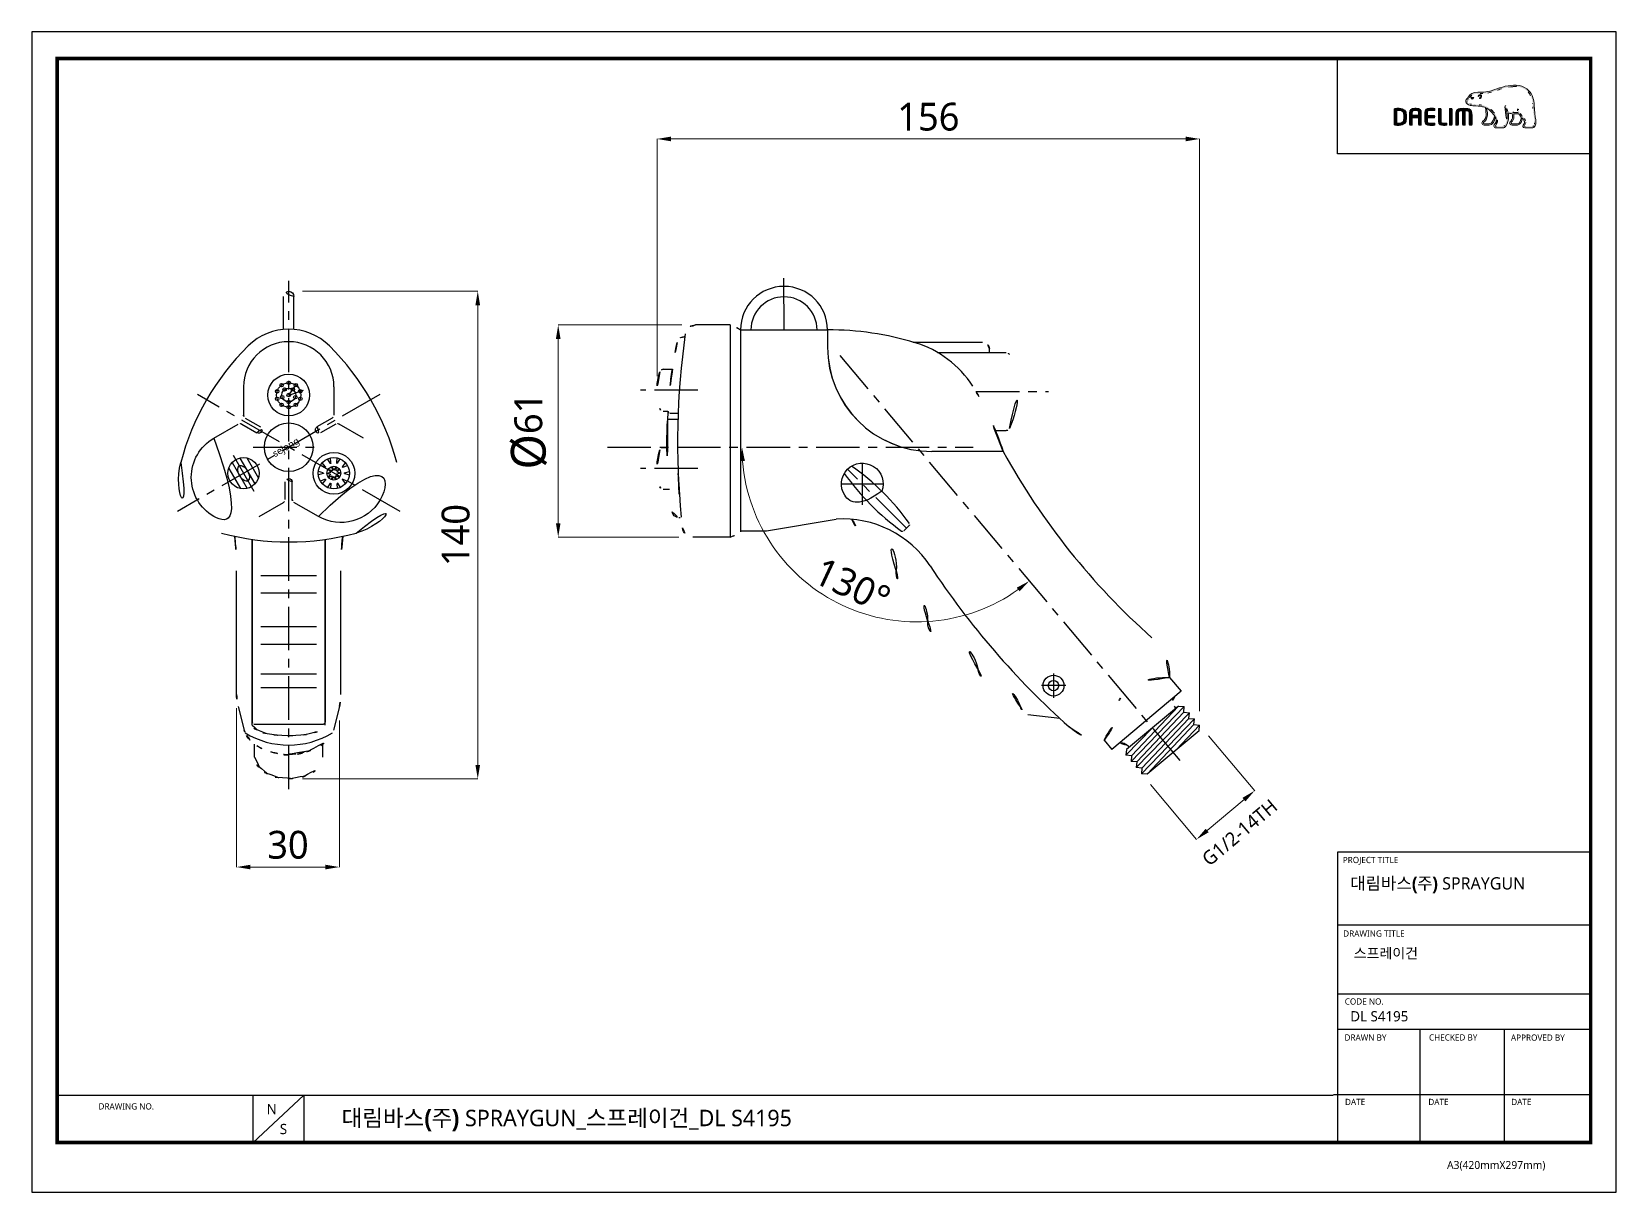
# Model space of a CAD drawing. Extents: x 16296675150 to 16296675606, y -37409617853 to -37409617519.
import ezdxf

# ---------------------------------------------------------------- set-up
doc = ezdxf.new("R2010")
doc.units = 0
doc.header["$LTSCALE"] = 10
doc.header["$MEASUREMENT"] = 0
doc.header["$PDMODE"] = 3
doc.header["$PDSIZE"] = -10
doc.linetypes.add('CENTER', pattern=[2, 1.25, -0.25, 0.25, -0.25])
doc.layers.get('0').update_dxf_attribs({"linetype": 'CONTINUOUS'})
doc.layers.get('DEFPOINTS').update_dxf_attribs({"linetype": 'CONTINUOUS'})
for name, color, linetype in [('1', 7, 'CONTINUOUS'), ('3', 3, 'CONTINUOUS'), ('DIM', 4, 'CONTINUOUS')]:
    doc.layers.add(name, color=color, linetype=linetype)
doc.layers.add('레이어 1', color=7, linetype='CONTINUOUS', lineweight=0)
doc.styles.add('Daelim Dimension', font='')
doc.styles.get('Daelim Dimension').set_extended_font_data('NanumGothic')
doc.dimstyles.new('DEFAULT', dxfattribs={"dimscale": 2, "dimtxt": 2, "dimasz": 2, "dimexe": 0, "dimexo": 2, "dimgap": 1, "dimtad": 1, "dimdec": 1, "dimzin": 9, "dimdsep": 46, "dimtxsty": 'Daelim Dimension', "dimcen": 0.5, "dimclrd": 252, "dimclre": 252, "dimclrt": 3, "dimadec": 1, "dimazin": 0, "dimtfac": 1, "dimtdec": 1, "dimtix": 1, "dimtmove": 0, "dimatfit": 3, "dimfxl": 1, "dimtolj": 1, "dimtzin": 1, "dimlwd": 9, "dimlwe": 9, "dimarcsym": 0})

msp = doc.modelspace()

# ---------------------------------------------------------------- texts
at = {"color": 5, "ltscale": 40, "style": 'Daelim Dimension'}
for s, height, p in [('PROJECT TITLE', 1.79830789, (16296675527.284901, -37409617757.830162)), ('DRAWING TITLE', 1.79830789, (16296675527.40019, -37409617778.995293)), ('CODE NO.', 1.7983079, (16296675527.85116, -37409617798.540657)), ('DRAWN BY', 1.7983079, (16296675527.78064, -37409617808.90654)), ('CHECKED BY', 1.7983079, (16296675552.077761, -37409617808.874649)), ('APPROVED BY', 1.79830789, (16296675575.64213, -37409617808.932739)), ('DRAWING NO.', 1.79830789, (16296675169.45422, -37409617828.715378)), ('DATE', 1.7983079, (16296675527.921101, -37409617827.441147)), ('DATE', 1.7983079, (16296675551.886539, -37409617827.441147)), ('DATE', 1.7983079, (16296675575.724831, -37409617827.441147)), ('A3(420mmX297mm)', 2.26965993, (16296675557.26273, -37409617845.811607))]:
    msp.add_text(s, height=height, dxfattribs=at).set_placement(p)
at = {"attachment_point": 1, "style": 'Daelim Dimension'}
for s, insert, char_height, width in [('{\\fPretendard Variable SemiBold|b0|i0|c129|p2;\\C7;대림바스(주)} SPRAYGUN', (16296675529.423901, -37409617761.891441), 3.52520055, 56.65794969), (' 스프레이건', (16296675529.455, -37409617782.293953), 2.9428865, 49.52577042), ('DL S4195', (16296675529.455, -37409617800.417938), 2.9428865, 49.52577042), ('N', (16296675217.815809, -37409617827.135498), 2.942886, 4.10711739), ('S', (16296675221.600109, -37409617832.859756), 2.942886, 4.10711739)]:
    msp.add_mtext(s, dxfattribs=dict(at, insert=insert, char_height=char_height, width=width))
at = {"color": 2, "insert": (16296675239.38377, -37409617828.793381), "char_height": 4.729639005, "width": 196.55095463, "attachment_point": 1, "style": 'Daelim Dimension'}
msp.add_mtext('{\\fPretendard Variable SemiBold|b0|i0|c129|p2;대림바스(주)} SPRAYGUN_{\\fGulim|b0|i0|c129|p50;스프레이건}_DL S4195', dxfattribs=at)
at = {"layer": 'DIM', "color": 7, "style": 'Daelim Dimension'}
msp.add_text('sejong', height=2.03291, rotation=30, dxfattribs=at).set_placement((16296675220.226891, -37409617641.091797))

# ---------------------------------------------------------------- blocks, each defined once
blk = doc.blocks.new('*D0')
at = {"color": 5, "lineweight": 9, "ltscale": 0.5, "transparency": 16777216}
for p, q in [((16296675330.097839, -37409617617.765327), (16296675330.097839, -37409617549.495911)), ((16296675334.097839, -37409617549.495911), (16296675482.12207, -37409617549.495911)), ((16296675486.12207, -37409617714.104912), (16296675486.12207, -37409617549.495911))]:
    blk.add_line(p, q, dxfattribs=at)
at = {"color": 5, "ltscale": 0.5, "transparency": 16777216}
for points in [[(16296675334.097839, -37409617548.829247), (16296675334.097839, -37409617550.162567), (16296675330.097839, -37409617549.495911)], [(16296675482.12207, -37409617548.829247), (16296675482.12207, -37409617550.162567), (16296675486.12207, -37409617549.495911)]]:
    blk.add_solid(points, dxfattribs=at)
at = {"layer": 'DEFPOINTS', "color": 0, "ltscale": 0.5, "transparency": 16777216}
for p in [(16296675486.12207, -37409617549.495911), (16296675330.097839, -37409617621.765327), (16296675486.12207, -37409617718.104912)]:
    blk.add_point(p, dxfattribs=at)
at = {"color": 7, "ltscale": 0.5, "transparency": 16777216, "insert": (16296675408.109949, -37409617543.141121), "char_height": 8, "attachment_point": 5, "style": 'Daelim Dimension'}
blk.add_mtext('\\A1;156', dxfattribs=at)
blk = doc.blocks.new('*D2')
at = {"color": 5, "lineweight": 9, "ltscale": 0.5, "transparency": 16777216}
for p, q in [((16296675337.18078, -37409617603.004547), (16296675301.66481, -37409617603.004547)), ((16296675301.66481, -37409617607.004547), (16296675301.66481, -37409617660.041107)), ((16296675336.368389, -37409617664.041107), (16296675301.66481, -37409617664.041107))]:
    blk.add_line(p, q, dxfattribs=at)
at = {"color": 5, "ltscale": 0.5, "transparency": 16777216}
for points in [[(16296675300.99814, -37409617607.004547), (16296675302.33148, -37409617607.004547), (16296675301.66481, -37409617603.004547)], [(16296675300.99814, -37409617660.041107), (16296675302.33148, -37409617660.041107), (16296675301.66481, -37409617664.041107)]]:
    blk.add_solid(points, dxfattribs=at)
at = {"layer": 'DEFPOINTS', "color": 0, "ltscale": 0.5, "transparency": 16777216}
for p in [(16296675341.18078, -37409617603.004547), (16296675301.66481, -37409617664.041107), (16296675340.368389, -37409617664.041107)]:
    blk.add_point(p, dxfattribs=at)
at = {"color": 7, "ltscale": 0.5, "transparency": 16777216, "insert": (16296675293.277121, -37409617633.522827), "char_height": 8, "attachment_point": 5, "rotation": 90, "style": 'Daelim Dimension'}
blk.add_mtext('\\A1;{\\H1.25x;\\C256;Ø}61', dxfattribs=at)
blk = doc.blocks.new('*D3')
at = {"color": 5, "lineweight": 9, "ltscale": 0.5, "transparency": 16777216}
blk.add_arc((16296675404.78704, -37409617638.17264), 50.26974, 184.5602703, 305.4397308, dxfattribs=at)
at = {"color": 5, "ltscale": 0.5, "transparency": 16777216}
for points in [[(16296675354.01031, -37409617642.19599), (16296675355.34258, -37409617642.14294), (16296675354.5173, -37409617638.17264)], [(16296675433.5279, -37409617678.60136), (16296675434.34364, -37409617679.65604), (16296675437.09981, -37409617676.6815)]]:
    blk.add_solid(points, dxfattribs=at)
at = {"layer": 'DEFPOINTS', "color": 0, "ltscale": 0.5, "transparency": 16777216}
for p in [(16296675382.67188, -37409617611.8168), (16296675315.84097, -37409617638.17264), (16296675420.98625, -37409617638.17264), (16296675401.86412, -37409617688.35733), (16296675480.41735, -37409617728.30532)]:
    blk.add_point(p, dxfattribs=at)
at = {"color": 7, "ltscale": 0.5, "transparency": 16777216, "insert": (16296675386.2302, -37409617677.96791), "char_height": 8, "attachment_point": 5, "rotation": 334.9999999, "style": 'Daelim Dimension'}
blk.add_mtext('\\A1;130°', dxfattribs=at)
blk = doc.blocks.new('*D4')
at = {"color": 5, "lineweight": 9, "ltscale": 0.5, "transparency": 16777216}
for p, q in [((16296675228.16527, -37409617593.32648), (16296675278.52115, -37409617593.32648)), ((16296675278.52115, -37409617597.32648), (16296675278.52115, -37409617729.58302)), ((16296675228.16527, -37409617733.58302), (16296675278.52115, -37409617733.58302))]:
    blk.add_line(p, q, dxfattribs=at)
at = {"color": 5, "ltscale": 0.5, "transparency": 16777216}
for points in [[(16296675277.85448, -37409617597.32648), (16296675279.18782, -37409617597.32648), (16296675278.52115, -37409617593.32648)], [(16296675277.85448, -37409617729.58302), (16296675279.18782, -37409617729.58302), (16296675278.52115, -37409617733.58302)]]:
    blk.add_solid(points, dxfattribs=at)
at = {"layer": 'DEFPOINTS', "color": 0, "ltscale": 0.5, "transparency": 16777216}
for p in [(16296675224.16527, -37409617593.32648), (16296675224.16527, -37409617733.58302), (16296675278.52115, -37409617733.58302)]:
    blk.add_point(p, dxfattribs=at)
at = {"color": 7, "ltscale": 0.5, "transparency": 16777216, "insert": (16296675272.19498, -37409617663.45476), "char_height": 8, "attachment_point": 5, "rotation": 90, "style": 'Daelim Dimension'}
blk.add_mtext('\\A1;140', dxfattribs=at)
blk = doc.blocks.new('*D5')
at = {"color": 5, "lineweight": 9, "ltscale": 0.5, "transparency": 16777216}
for p, q in [((16296675209.16527, -37409617713.291847), (16296675209.16527, -37409617758.964287)), ((16296675238.71973, -37409617716.81707), (16296675238.71973, -37409617758.964287)), ((16296675213.16527, -37409617758.964287), (16296675234.71973, -37409617758.964287))]:
    blk.add_line(p, q, dxfattribs=at)
at = {"color": 5, "ltscale": 0.5, "transparency": 16777216}
for points in [[(16296675213.16527, -37409617758.297623), (16296675213.16527, -37409617759.630951), (16296675209.16527, -37409617758.964287)], [(16296675234.71973, -37409617758.297623), (16296675234.71973, -37409617759.630951), (16296675238.71973, -37409617758.964287)]]:
    blk.add_solid(points, dxfattribs=at)
at = {"layer": 'DEFPOINTS', "color": 0, "ltscale": 0.5, "transparency": 16777216}
for p in [(16296675209.16527, -37409617709.291847), (16296675238.71973, -37409617712.81707), (16296675238.71973, -37409617758.964287)]:
    blk.add_point(p, dxfattribs=at)
at = {"color": 7, "ltscale": 0.5, "transparency": 16777216, "insert": (16296675223.942499, -37409617752.603783), "char_height": 8, "attachment_point": 5, "style": 'Daelim Dimension'}
blk.add_mtext('\\A1;30', dxfattribs=at)
blk = doc.blocks.new('*D6')
at = {"color": 252, "lineweight": 9, "ltscale": 0.5, "transparency": 16777216}
for p, q in [((16296675488.69112, -37409617721.170853), (16296675501.94754, -37409617736.991226)), ((16296675471.95204, -37409617735.197083), (16296675485.20846, -37409617751.017464)), ((16296675488.274389, -37409617748.44841), (16296675498.881599, -37409617739.56028))]:
    blk.add_line(p, q, dxfattribs=at)
at = {"color": 252, "ltscale": 0.5, "transparency": 16777216}
for points in [[(16296675498.45343, -37409617739.049294), (16296675499.309771, -37409617740.071274), (16296675501.94754, -37409617736.991226)], [(16296675487.84622, -37409617747.937424), (16296675488.70257, -37409617748.959396), (16296675485.20846, -37409617751.017464)]]:
    blk.add_solid(points, dxfattribs=at)
at = {"layer": 'DEFPOINTS', "color": 0, "ltscale": 0.5, "transparency": 16777216}
for p in [(16296675486.12207, -37409617718.104919), (16296675469.38299, -37409617732.131149), (16296675501.94754, -37409617736.991226)]:
    blk.add_point(p, dxfattribs=at)
at = {"color": 2, "ltscale": 0.5, "transparency": 16777216, "insert": (16296675497.62133, -37409617749.026863), "char_height": 4, "attachment_point": 5, "rotation": 39.96075633, "style": 'Daelim Dimension'}
blk.add_mtext('\\A1;G1/2-14TH', dxfattribs=at)

# ---------------------------------------------------------------- dimensions: what is measured, and where the dimension line sits
at = {"ltscale": 0.5}
dim = msp.add_linear_dim(base=(16296675486.12207, -37409617549.495911), p1=(16296675330.097839, -37409617621.765327), p2=(16296675486.12207, -37409617718.104912), dimstyle='DEFAULT', override={"dimtxt": 4, "dimclrd": 5, "dimclre": 5, "dimclrt": 7}, dxfattribs=at)
dim.commit()
dim.dimension.update_dxf_attribs({"geometry": '*D0', "text_midpoint": (16296675408.109949, -37409617549.495911), "dimtype": 160})
dim = msp.add_linear_dim(base=(16296675278.521151, -37409617733.583023), p1=(16296675224.16527, -37409617593.326477), p2=(16296675224.16527, -37409617733.583023), angle=90, dimstyle='DEFAULT', override={"dimtxt": 4, "dimdec": 0, "dimclrd": 5, "dimclre": 5, "dimclrt": 7}, dxfattribs=at)
dim.commit()
dim.dimension.update_dxf_attribs({"geometry": '*D4', "text_midpoint": (16296675272.194981, -37409617663.454758)})
dim = msp.add_linear_dim(base=(16296675301.66481, -37409617664.041107), p1=(16296675341.18078, -37409617603.004547), p2=(16296675340.368389, -37409617664.041107), angle=90, text='{\\H1.25x;\\C256;Ø}<>', dimstyle='DEFAULT', override={"dimtxt": 4, "dimclrd": 5, "dimclre": 5, "dimclrt": 7}, dxfattribs=at)
dim.commit()
dim.dimension.update_dxf_attribs({"geometry": '*D2', "text_midpoint": (16296675293.277121, -37409617633.522827)})
dim = msp.add_angular_dim_2l(base=(16296675401.86412, -37409617688.35733), line1=((16296675315.840969, -37409617638.172638), (16296675420.98625, -37409617638.172638)), line2=((16296675382.671881, -37409617611.816803), (16296675480.417351, -37409617728.305321)), dimstyle='DEFAULT', override={"dimtxt": 4, "dimclrd": 5, "dimclrt": 7, "dimadec": 0}, dxfattribs=at)
dim.commit()
dim.dimension.update_dxf_attribs({"geometry": '*D3', "text_midpoint": (16296675386.2302, -37409617677.967911)})
dim = msp.add_linear_dim(base=(16296675238.71973, -37409617758.964287), p1=(16296675209.16527, -37409617709.291847), p2=(16296675238.71973, -37409617712.81707), dimstyle='DEFAULT', override={"dimtxt": 4, "dimdec": 0, "dimclrd": 5, "dimclre": 5, "dimclrt": 7}, dxfattribs=at)
dim.commit()
dim.dimension.update_dxf_attribs({"geometry": '*D5', "text_midpoint": (16296675223.942499, -37409617752.603783)})
dim = msp.add_linear_dim(base=(16296675501.94754, -37409617736.991226), p1=(16296675469.38299, -37409617732.131142), p2=(16296675486.12207, -37409617718.104912), angle=39.96075633, text='G1/2-14TH', dimstyle='DEFAULT', override={"dimclrt": 2, "dimtmove": 2}, dxfattribs=at)
dim.commit()
dim.dimension.update_dxf_attribs({"geometry": '*D6', "text_midpoint": (16296675497.62133, -37409617749.026863), "dimtype": 161})

# ---------------------------------------------------------------- hatches: boundary and pattern name
at = {"layer": '레이어 1'}
h = msp.add_hatch(color=5, dxfattribs=at)
h.dxf.hatch_style = 1
edge = h.paths.add_edge_path(flags=16)
edge.add_spline(control_points=[(16296675582.166401, -37409617545.681252), (16296675581.96793, -37409617545.900963), (16296675581.71851, -37409617545.902931), (16296675581.70772, -37409617545.902931), (16296675581.70772, -37409617545.902931), (16296675579.70977, -37409617545.902931), (16296675579.70977, -37409617545.902931), (16296675579.63637, -37409617545.902931), (16296675579.58028, -37409617545.884521), (16296675579.543949, -37409617545.848663), (16296675579.51363, -37409617545.818962), (16296675579.498911, -37409617545.773788), (16296675579.498911, -37409617545.717819), (16296675579.498911, -37409617545.605148), (16296675579.58115, -37409617545.501556), (16296675579.66853, -37409617545.391586), (16296675579.74954, -37409617545.287514), (16296675579.8265, -37409617545.188828), (16296675579.869579, -37409617545.067558), (16296675579.978939, -37409617544.773239), (16296675579.96777, -37409617544.459259), (16296675579.837179, -37409617544.18261), (16296675579.601259, -37409617543.682083), (16296675579.25123, -37409617543.288818), (16296675578.91198, -37409617542.908821), (16296675578.91198, -37409617542.908821), (16296675578.797091, -37409617542.782654), (16296675578.797091, -37409617542.781418), (16296675578.356079, -37409617542.289993), (16296675577.900351, -37409617541.781593), (16296675577.864389, -37409617541.092293), (16296675577.856171, -37409617540.955803), (16296675577.793079, -37409617540.873322), (16296675577.70532, -37409617540.877007), (16296675577.70532, -37409617540.877007), (16296675577.576071, -37409617540.939102), (16296675577.573259, -37409617540.939102), (16296675577.538271, -37409617540.977654), (16296675577.518761, -37409617541.03508), (16296675577.518761, -37409617541.101128), (16296675577.518761, -37409617541.101128), (16296675577.519871, -37409617541.124443), (16296675577.519871, -37409617541.124687), (16296675577.53754, -37409617541.373863), (16296675577.596939, -37409617541.618347), (16296675577.701401, -37409617541.872162), (16296675577.701401, -37409617541.872162), (16296675577.71159, -37409617541.897713), (16296675577.71159, -37409617541.897713), (16296675577.71159, -37409617541.897713), (16296675577.68457, -37409617541.898666), (16296675577.68457, -37409617541.898666), (16296675576.401951, -37409617541.949493), (16296675575.144501, -37409617541.707458), (16296675574.774679, -37409617541.618347), (16296675574.546631, -37409617540.700737), (16296675574.176701, -37409617540.092453), (16296675574.16074, -37409617540.066681), (16296675574.132021, -37409617540.019058), (16296675574.086121, -37409617539.982483), (16296675574.041929, -37409617539.969704), (16296675574.041929, -37409617539.969704), (16296675573.93391, -37409617539.985924), (16296675573.92067, -37409617539.987633), (16296675573.911579, -37409617540.001129), (16296675573.892679, -37409617540.026657), (16296675573.85095, -37409617540.082642), (16296675573.85095, -37409617540.082642), (16296675573.8458, -37409617540.127563), (16296675573.8458, -37409617540.127563), (16296675573.8458, -37409617540.127563), (16296675573.87991, -37409617540.248322), (16296675573.87991, -37409617540.248322), (16296675573.9079, -37409617540.296692), (16296675574.566509, -37409617541.450439), (16296675574.566509, -37409617542.978554), (16296675574.566509, -37409617543.921173), (16296675574.318821, -37409617544.810532), (16296675573.83033, -37409617545.621597), (16296675573.7136, -37409617545.816261), (16296675573.559811, -37409617545.902931), (16296675573.33103, -37409617545.902931), (16296675573.33103, -37409617545.902931), (16296675571.361549, -37409617545.902931), (16296675571.361549, -37409617545.902931), (16296675571.296261, -37409617545.902931), (16296675571.160021, -37409617545.85701), (16296675571.160021, -37409617545.71463), (16296675571.160021, -37409617545.636078), (16296675571.2328, -37409617545.507202), (16296675571.35408, -37409617545.37146), (16296675572.17482, -37409617544.45755), (16296675571.701309, -37409617543.030083), (16296675570.914181, -37409617542.089661), (16296675570.153919, -37409617541.182617), (16296675568.913151, -37409617540.041138), (16296675567.32, -37409617539.757607), (16296675566.755409, -37409617539.658943), (16296675565.827629, -37409617539.603958), (16296675565.078291, -37409617539.559509), (16296675565.078291, -37409617539.559509), (16296675564.320881, -37409617539.514603), (16296675564.320881, -37409617539.514603), (16296675563.932159, -37409617539.484894), (16296675563.289749, -37409617539.245796), (16296675563.094219, -37409617538.875603), (16296675563.01162, -37409617538.722183), (16296675563.02095, -37409617538.566559), (16296675563.124531, -37409617538.387604), (16296675563.189711, -37409617538.27961), (16296675563.27919, -37409617538.186813), (16296675563.391741, -37409617538.073883), (16296675563.51619, -37409617537.94796), (16296675563.64422, -37409617537.817612), (16296675563.743891, -37409617537.645767), (16296675563.743891, -37409617537.645767), (16296675563.77248, -37409617537.592018), (16296675563.77248, -37409617537.592018), (16296675564.152849, -37409617536.864418), (16296675564.936411, -37409617536.48024), (16296675566.10231, -37409617536.449318), (16296675566.10231, -37409617536.449318), (16296675566.75983, -37409617536.441963), (16296675566.75983, -37409617536.441963), (16296675567.481779, -37409617536.438271), (16296675568.300949, -37409617536.434097), (16296675568.97403, -37409617536.289261), (16296675569.919371, -37409617536.086014), (16296675570.867769, -37409617535.761978), (16296675571.704729, -37409617535.476738), (16296675571.704729, -37409617535.476738), (16296675571.731489, -37409617535.467903), (16296675571.731489, -37409617535.467903), (16296675572.76667, -37409617535.113922), (16296675573.8372, -37409617534.747887), (16296675574.93154, -37409617534.569687), (16296675576.682911, -37409617534.279793), (16296675579.087971, -37409617534.289352), (16296675580.601101, -37409617535.98806), (16296675581.30048, -37409617536.774559), (16296675581.731291, -37409617537.856148), (16296675581.879551, -37409617539.203583), (16296675581.879551, -37409617539.203583), (16296675581.87392, -37409617539.199158), (16296675581.86875, -37409617539.194504), (16296675581.88077, -37409617539.221237), (16296675581.89208, -37409617539.372467), (16296675581.95442, -37409617540.229683), (16296675581.97234, -37409617540.64183), (16296675581.991261, -37409617541.067978), (16296675582.09901, -37409617541.858673), (16296675582.09901, -37409617541.858673), (16296675582.40439, -37409617544.502953), (16296675582.40439, -37409617544.502953), (16296675582.40439, -37409617544.502953), (16296675582.42255, -37409617544.824303), (16296675582.42255, -37409617544.824303), (16296675582.42255, -37409617545.203796), (16296675582.336639, -37409617545.492241), (16296675582.166401, -37409617545.681252)], knot_values=[0, 0, 0, 0, 1, 1, 1, 2, 2, 2, 3, 3, 3, 4, 4, 4, 5, 5, 5, 6, 6, 6, 7, 7, 7, 8, 8, 8, 9, 9, 9, 10, 10, 10, 11, 11, 11, 12, 12, 12, 13, 13, 13, 14, 14, 14, 15, 15, 15, 16, 16, 16, 17, 17, 17, 18, 18, 18, 19, 19, 19, 20, 20, 20, 21, 21, 21, 22, 22, 22, 23, 23, 23, 24, 24, 24, 25, 25, 25, 26, 26, 26, 27, 27, 27, 28, 28, 28, 29, 29, 29, 30, 30, 30, 31, 31, 31, 32, 32, 32, 33, 33, 33, 34, 34, 34, 35, 35, 35, 36, 36, 36, 37, 37, 37, 38, 38, 38, 39, 39, 39, 40, 40, 40, 41, 41, 41, 42, 42, 42, 43, 43, 43, 44, 44, 44, 45, 45, 45, 46, 46, 46, 47, 47, 47, 48, 48, 48, 49, 49, 49, 50, 50, 50, 51, 51, 51, 52, 52, 52, 53, 53, 53, 53], degree=3, periodic=0)
edge = h.paths.add_edge_path(flags=16)
edge.add_spline(control_points=[(16296675577.547729, -37409617545.109772), (16296675577.547729, -37409617545.109772), (16296675575.91787, -37409617545.109772), (16296675575.91787, -37409617545.109772), (16296675575.79734, -37409617545.109772), (16296675575.702101, -37409617545.01355), (16296675575.702101, -37409617544.8908), (16296675575.702101, -37409617544.805138), (16296675575.77648, -37409617544.696152), (16296675575.846821, -37409617544.621277), (16296675576.178341, -37409617544.303871), (16296675576.51745, -37409617543.866928), (16296675576.51745, -37409617543.037453), (16296675576.51745, -37409617543.037453), (16296675576.49646, -37409617542.660637), (16296675576.49646, -37409617542.65918), (16296675576.49646, -37409617542.65918), (16296675576.43656, -37409617542.292664), (16296675576.43656, -37409617542.292664), (16296675576.43656, -37409617542.292664), (16296675576.43239, -37409617542.269577), (16296675576.43239, -37409617542.269577), (16296675576.43239, -37409617542.269577), (16296675576.45644, -37409617542.271317), (16296675576.45644, -37409617542.271317), (16296675576.760361, -37409617542.293152), (16296675577.351709, -37409617542.326073), (16296675577.916309, -37409617542.299301), (16296675578.059669, -37409617542.527344), (16296675578.29067, -37409617542.820686), (16296675578.627951, -37409617543.211487), (16296675578.61248, -37409617543.405922), (16296675578.45145, -37409617545.109772), (16296675577.547729, -37409617545.109772)], knot_values=[0, 0, 0, 0, 1, 1, 1, 2, 2, 2, 3, 3, 3, 4, 4, 4, 5, 5, 5, 6, 6, 6, 7, 7, 7, 8, 8, 8, 9, 9, 9, 10, 10, 10, 11, 11, 11, 11], degree=3, periodic=0)
edge = h.paths.add_edge_path(flags=16)
edge.add_spline(control_points=[(16296675569.369499, -37409617545.109772), (16296675569.369499, -37409617545.109772), (16296675567.93886, -37409617545.109772), (16296675567.93886, -37409617545.109772), (16296675567.831579, -37409617545.109772), (16296675567.7162, -37409617545.0214), (16296675567.7162, -37409617544.8908), (16296675567.7162, -37409617544.811539), (16296675567.782721, -37409617544.713333), (16296675567.903999, -37409617544.615868), (16296675568.266069, -37409617544.327438), (16296675568.81472, -37409617543.890968), (16296675568.87413, -37409617542.685913), (16296675568.87413, -37409617542.685913), (16296675568.882339, -37409617542.357224), (16296675568.882339, -37409617542.357224), (16296675568.882339, -37409617541.844673), (16296675568.764891, -37409617541.22583), (16296675568.65345, -37409617540.672768), (16296675568.65345, -37409617540.672768), (16296675568.635269, -37409617540.61631), (16296675568.635269, -37409617540.61631), (16296675568.635269, -37409617540.61631), (16296675568.682159, -37409617540.652893), (16296675568.682159, -37409617540.652893), (16296675568.895479, -37409617540.78421), (16296675570.063959, -37409617541.576118), (16296675570.89319, -37409617542.746078), (16296675570.82445, -37409617543.299873), (16296675570.512199, -37409617545.109772), (16296675569.369499, -37409617545.109772)], knot_values=[0, 0, 0, 0, 1, 1, 1, 2, 2, 2, 3, 3, 3, 4, 4, 4, 5, 5, 5, 6, 6, 6, 7, 7, 7, 8, 8, 8, 9, 9, 9, 10, 10, 10, 10], degree=3, periodic=0)
edge = h.paths.add_edge_path()
edge.add_spline(control_points=[(16296675582.808201, -37409617544.462952), (16296675582.807699, -37409617544.459259), (16296675582.504299, -37409617541.80368), (16296675582.504299, -37409617541.80368), (16296675582.391979, -37409617541.010063), (16296675582.37578, -37409617540.586853), (16296675582.361179, -37409617540.211761), (16296675582.361179, -37409617540.211761), (16296675582.286079, -37409617539.163307), (16296675582.286079, -37409617539.162567), (16296675582.12627, -37409617537.727524), (16296675581.661831, -37409617536.568367), (16296675580.90501, -37409617535.720734), (16296675579.270121, -37409617533.883812), (16296675576.71801, -37409617533.864418), (16296675574.864161, -37409617534.170036), (16296675573.72723, -37409617534.358093), (16296675572.640499, -37409617534.729012), (16296675571.58984, -37409617535.088379), (16296675571.58984, -37409617535.088379), (16296675571.555981, -37409617535.100403), (16296675571.555981, -37409617535.100403), (16296675570.73461, -37409617535.380493), (16296675569.802521, -37409617535.699387), (16296675568.887871, -37409617535.894272), (16296675568.259451, -37409617536.028557), (16296675567.47245, -37409617536.034698), (16296675566.77725, -37409617536.038383), (16296675566.77725, -37409617536.038383), (16296675566.08918, -37409617536.046722), (16296675566.08918, -37409617536.046722), (16296675564.767031, -37409617536.079376), (16296675563.866489, -37409617536.537201), (16296675563.411631, -37409617537.406921), (16296675563.411631, -37409617537.406921), (16296675563.39113, -37409617537.444473), (16296675563.39113, -37409617537.444473), (16296675563.315889, -37409617537.576309), (16296675563.204321, -37409617537.688248), (16296675563.10441, -37409617537.788406), (16296675562.99431, -37409617537.899361), (16296675562.87023, -37409617538.023804), (16296675562.775471, -37409617538.184837), (16296675562.68034, -37409617538.34613), (16296675562.63236, -37409617538.509613), (16296675562.63236, -37409617538.670151), (16296675562.63236, -37409617538.805161), (16296675562.666229, -37409617538.937721), (16296675562.73424, -37409617539.064377), (16296675563.015301, -37409617539.595123), (16296675563.817039, -37409617539.881577), (16296675564.29546, -37409617539.915703), (16296675564.29546, -37409617539.915703), (16296675564.999741, -37409617539.9599), (16296675565.01656, -37409617539.961357), (16296675565.720711, -37409617540.001129), (16296675566.68507, -37409617540.056847), (16296675567.248079, -37409617540.156273), (16296675567.577271, -37409617540.214447), (16296675567.95138, -37409617540.33252), (16296675568.296021, -37409617540.494797), (16296675568.32058, -37409617540.584152), (16296675568.499519, -37409617541.379753), (16296675568.499519, -37409617542.357719), (16296675568.499519, -37409617542.357719), (16296675568.49192, -37409617542.668007), (16296675568.49192, -37409617542.668007), (16296675568.440001, -37409617543.699257), (16296675567.99041, -37409617544.059624), (16296675567.660971, -37409617544.323273), (16296675567.627581, -37409617544.349533), (16296675567.334, -37409617544.593292), (16296675567.31288, -37409617544.886642), (16296675567.297911, -37409617545.052582), (16296675567.345409, -37409617545.203796), (16296675567.44618, -37409617545.312553), (16296675567.55541, -37409617545.430367), (16296675567.721491, -37409617545.490013), (16296675567.93886, -37409617545.490013), (16296675567.93886, -37409617545.490013), (16296675569.369499, -37409617545.490013), (16296675569.369499, -37409617545.490013), (16296675570.440281, -37409617545.490013), (16296675570.97002, -37409617544.337021), (16296675571.13117, -37409617543.256897), (16296675571.13117, -37409617543.256897), (16296675571.134489, -37409617543.104958), (16296675571.134489, -37409617543.104958), (16296675571.134489, -37409617543.104958), (16296675571.17868, -37409617543.181053), (16296675571.17868, -37409617543.181053), (16296675571.31601, -37409617543.486656), (16296675571.39863, -37409617543.851936), (16296675571.39863, -37409617544.127113), (16296675571.39863, -37409617544.513268), (16296675571.279079, -37409617544.850563), (16296675571.052, -37409617545.101913), (16296675570.99469, -37409617545.15863), (16296675570.70834, -37409617545.455406), (16296675570.70834, -37409617545.751701), (16296675570.70834, -37409617545.751701), (16296675570.71092, -37409617545.80056), (16296675570.71092, -37409617545.80056), (16296675570.751539, -37409617546.150612), (16296675571.034821, -37409617546.306976), (16296675571.29797, -37409617546.306976), (16296675571.29797, -37409617546.306976), (16296675573.33103, -37409617546.306976), (16296675573.33103, -37409617546.306976), (16296675573.698021, -37409617546.306976), (16296675573.99049, -37409617546.141762), (16296675574.17841, -37409617545.830017), (16296675574.69577, -37409617544.971077), (16296675574.95793, -37409617544.038261), (16296675574.95793, -37409617543.058311), (16296675574.95793, -37409617542.752449), (16296675574.92909, -37409617542.425957), (16296675574.872629, -37409617542.087196), (16296675574.872629, -37409617542.087196), (16296675574.86772, -37409617542.060204), (16296675574.86772, -37409617542.060204), (16296675574.86772, -37409617542.060204), (16296675574.89472, -37409617542.065849), (16296675574.89472, -37409617542.065849), (16296675575.13933, -37409617542.11322), (16296675575.532841, -37409617542.181473), (16296675576.019119, -37409617542.233994), (16296675576.019119, -37409617542.233994), (16296675576.03326, -37409617542.235718), (16296675576.03326, -37409617542.235718), (16296675576.03326, -37409617542.235718), (16296675576.098669, -37409617542.608368), (16296675576.098669, -37409617542.608368), (16296675576.098669, -37409617542.608368), (16296675576.11302, -37409617542.696716), (16296675576.11302, -37409617542.698196), (16296675576.11302, -37409617542.698196), (16296675576.13242, -37409617543.027893), (16296675576.13242, -37409617543.027893), (16296675576.13242, -37409617543.819061), (16296675575.773029, -37409617544.163223), (16296675575.579849, -37409617544.347809), (16296675575.577141, -37409617544.350273), (16296675575.307619, -37409617544.624207), (16296675575.2784, -37409617544.867241), (16296675575.2784, -37409617544.867241), (16296675575.269079, -37409617544.941879), (16296675575.269079, -37409617544.941879), (16296675575.269079, -37409617545.018219), (16296675575.2887, -37409617545.167953), (16296675575.422251, -37409617545.305923), (16296675575.539841, -37409617545.428421), (16296675575.721861, -37409617545.490013), (16296675575.9639, -37409617545.490013), (16296675575.9639, -37409617545.490013), (16296675577.547729, -37409617545.490013), (16296675577.547729, -37409617545.490013), (16296675578.50963, -37409617545.490013), (16296675578.79917, -37409617544.267059), (16296675578.915899, -37409617543.581673), (16296675578.915899, -37409617543.581673), (16296675578.92131, -37409617543.510979), (16296675578.92131, -37409617543.510979), (16296675578.92131, -37409617543.510979), (16296675578.959351, -37409617543.562767), (16296675578.959351, -37409617543.562767), (16296675579.18115, -37409617543.846046), (16296675579.375681, -37409617544.161003), (16296675579.46932, -37409617544.356903), (16296675579.518539, -37409617544.458763), (16296675579.545059, -37409617544.571938), (16296675579.545059, -37409617544.685349), (16296675579.545059, -37409617544.685349), (16296675579.50922, -37409617544.914619), (16296675579.50922, -37409617544.914619), (16296675579.472151, -37409617545.039078), (16296675579.387211, -37409617545.153717), (16296675579.304119, -37409617545.264679), (16296675579.18223, -37409617545.423012), (16296675579.056549, -37409617545.587227), (16296675579.056549, -37409617545.78656), (16296675579.056549, -37409617545.78656), (16296675579.06834, -37409617545.896294), (16296675579.06834, -37409617545.896294), (16296675579.126261, -37409617546.160919), (16296675579.3407, -37409617546.306976), (16296675579.671721, -37409617546.306976), (16296675579.671721, -37409617546.306976), (16296675581.706739, -37409617546.306976), (16296675581.706739, -37409617546.306976), (16296675581.75141, -37409617546.306976), (16296675582.14909, -37409617546.297157), (16296675582.46059, -37409617545.960114), (16296675582.709261, -37409617545.690826), (16296675582.83004, -37409617545.320633), (16296675582.83004, -37409617544.829193), (16296675582.83004, -37409617544.829193), (16296675582.808439, -37409617544.464661), (16296675582.808201, -37409617544.462952)], knot_values=[0, 0, 0, 0, 1, 1, 1, 2, 2, 2, 3, 3, 3, 4, 4, 4, 5, 5, 5, 6, 6, 6, 7, 7, 7, 8, 8, 8, 9, 9, 9, 10, 10, 10, 11, 11, 11, 12, 12, 12, 13, 13, 13, 14, 14, 14, 15, 15, 15, 16, 16, 16, 17, 17, 17, 18, 18, 18, 19, 19, 19, 20, 20, 20, 21, 21, 21, 22, 22, 22, 23, 23, 23, 24, 24, 24, 25, 25, 25, 26, 26, 26, 27, 27, 27, 28, 28, 28, 29, 29, 29, 30, 30, 30, 31, 31, 31, 32, 32, 32, 33, 33, 33, 34, 34, 34, 35, 35, 35, 36, 36, 36, 37, 37, 37, 38, 38, 38, 39, 39, 39, 40, 40, 40, 41, 41, 41, 42, 42, 42, 43, 43, 43, 44, 44, 44, 45, 45, 45, 46, 46, 46, 47, 47, 47, 48, 48, 48, 49, 49, 49, 50, 50, 50, 51, 51, 51, 52, 52, 52, 53, 53, 53, 54, 54, 54, 55, 55, 55, 56, 56, 56, 57, 57, 57, 58, 58, 58, 59, 59, 59, 60, 60, 60, 61, 61, 61, 62, 62, 62, 63, 63, 63, 64, 64, 64, 65, 65, 65, 66, 66, 66, 66], degree=3, periodic=0)
edge = h.paths.add_edge_path(flags=0)
edge.add_spline(control_points=[(16296675564.260851, -37409617537.5952), (16296675564.260851, -37409617537.5952), (16296675564.5569, -37409617537.461418), (16296675564.923651, -37409617537.602814), (16296675564.923651, -37409617537.602814), (16296675564.969061, -37409617537.6222), (16296675564.909901, -37409617537.705917), (16296675564.731319, -37409617537.945992), (16296675564.555309, -37409617537.997803), (16296675564.555309, -37409617537.997803), (16296675564.555309, -37409617537.997803), (16296675564.42779, -37409617538.042709), (16296675564.35611, -37409617537.955811), (16296675564.211269, -37409617537.78595), (16296675564.20686, -37409617537.687019), (16296675564.20686, -37409617537.687019), (16296675564.20686, -37409617537.687019), (16296675564.191879, -37409617537.613617), (16296675564.260851, -37409617537.5952)], knot_values=[0, 0, 0, 0, 1, 1, 1, 2, 2, 2, 3, 3, 3, 4, 4, 4, 5, 5, 5, 6, 6, 6, 6], degree=3, periodic=0)
edge = h.paths.add_edge_path(flags=0)
edge.add_spline(control_points=[(16296675566.214491, -37409617537.050743), (16296675566.170179, -37409617537.099091), (16296675566.16675, -37409617537.179619), (16296675566.214491, -37409617537.222076), (16296675566.26016, -37409617537.263321), (16296675566.33931, -37409617537.252518), (16296675566.383499, -37409617537.203918), (16296675566.40707, -37409617537.179619), (16296675566.650101, -37409617536.891167), (16296675566.859739, -37409617537.038696), (16296675566.936319, -37409617537.093697), (16296675566.967991, -37409617537.171761), (16296675566.956699, -37409617537.272636), (16296675566.93878, -37409617537.43441), (16296675566.798491, -37409617537.618042), (16296675566.70042, -37409617537.680878), (16296675566.645559, -37409617537.714256), (16296675566.60935, -37409617537.78595), (16296675566.63537, -37409617537.84388), (16296675566.66114, -37409617537.901558), (16296675566.734541, -37409617537.918747), (16296675566.793449, -37409617537.891251), (16296675566.96896, -37409617537.807297), (16296675567.190281, -37409617537.526962), (16296675567.220591, -37409617537.265533), (16296675567.240709, -37409617537.083389), (16296675567.15897, -37409617536.934631), (16296675567.013399, -37409617536.834244), (16296675566.70042, -37409617536.612068), (16296675566.345699, -37409617536.909332), (16296675566.214491, -37409617537.050743)], knot_values=[0, 0, 0, 0, 1, 1, 1, 2, 2, 2, 3, 3, 3, 4, 4, 4, 5, 5, 5, 6, 6, 6, 7, 7, 7, 8, 8, 8, 9, 9, 9, 10, 10, 10, 10], degree=3, periodic=0)
edge = h.paths.add_edge_path(flags=0)
edge.add_spline(control_points=[(16296675566.17448, -37409617537.267487), (16296675566.17448, -37409617537.267487), (16296675566.17448, -37409617537.267487), (16296675566.17448, -37409617537.267487), (16296675566.17448, -37409617537.267487), (16296675566.17448, -37409617537.267487), (16296675566.17448, -37409617537.267487)], knot_values=[0, 0, 0, 0, 1, 1, 1, 2, 2, 2, 2], degree=3, periodic=0)
h = msp.add_hatch(color=5, dxfattribs=at)
h.dxf.hatch_style = 2
edge = h.paths.add_edge_path()
edge.add_spline(control_points=[(16296675564.260851, -37409617537.5952), (16296675564.260851, -37409617537.5952), (16296675564.5569, -37409617537.461418), (16296675564.923651, -37409617537.602814), (16296675564.923651, -37409617537.602814), (16296675564.969061, -37409617537.6222), (16296675564.909901, -37409617537.705917), (16296675564.731319, -37409617537.945992), (16296675564.555309, -37409617537.997803), (16296675564.555309, -37409617537.997803), (16296675564.555309, -37409617537.997803), (16296675564.42779, -37409617538.042709), (16296675564.35611, -37409617537.955811), (16296675564.211269, -37409617537.78595), (16296675564.20686, -37409617537.687019), (16296675564.20686, -37409617537.687019), (16296675564.20686, -37409617537.687019), (16296675564.191879, -37409617537.613617), (16296675564.260851, -37409617537.5952)], knot_values=[0, 0, 0, 0, 1, 1, 1, 2, 2, 2, 3, 3, 3, 4, 4, 4, 5, 5, 5, 6, 6, 6, 6], degree=3, periodic=0)
h = msp.add_hatch(color=5, dxfattribs=at)
h.dxf.hatch_style = 2
edge = h.paths.add_edge_path()
edge.add_spline(control_points=[(16296675566.214491, -37409617537.050743), (16296675566.170179, -37409617537.099091), (16296675566.16675, -37409617537.179619), (16296675566.214491, -37409617537.222076), (16296675566.26016, -37409617537.263321), (16296675566.33931, -37409617537.252518), (16296675566.383499, -37409617537.203918), (16296675566.40707, -37409617537.179619), (16296675566.650101, -37409617536.891167), (16296675566.859739, -37409617537.038696), (16296675566.936319, -37409617537.093697), (16296675566.967991, -37409617537.171761), (16296675566.956699, -37409617537.272636), (16296675566.93878, -37409617537.43441), (16296675566.798491, -37409617537.618042), (16296675566.70042, -37409617537.680878), (16296675566.645559, -37409617537.714256), (16296675566.60935, -37409617537.78595), (16296675566.63537, -37409617537.84388), (16296675566.66114, -37409617537.901558), (16296675566.734541, -37409617537.918747), (16296675566.793449, -37409617537.891251), (16296675566.96896, -37409617537.807297), (16296675567.190281, -37409617537.526962), (16296675567.220591, -37409617537.265533), (16296675567.240709, -37409617537.083389), (16296675567.15897, -37409617536.934631), (16296675567.013399, -37409617536.834244), (16296675566.70042, -37409617536.612068), (16296675566.345699, -37409617536.909332), (16296675566.214491, -37409617537.050743)], knot_values=[0, 0, 0, 0, 1, 1, 1, 2, 2, 2, 3, 3, 3, 4, 4, 4, 5, 5, 5, 6, 6, 6, 7, 7, 7, 8, 8, 8, 9, 9, 9, 10, 10, 10, 10], degree=3, periodic=0)
h = msp.add_hatch(color=5, dxfattribs=at)
h.dxf.hatch_style = 2
edge = h.paths.add_edge_path()
edge.add_spline(control_points=[(16296675544.843849, -37409617543.557137), (16296675544.843849, -37409617544.485527), (16296675544.42028, -37409617544.93721), (16296675543.54847, -37409617544.93721), (16296675543.54847, -37409617544.93721), (16296675542.952009, -37409617544.926163), (16296675542.79656, -37409617544.92347), (16296675542.79656, -37409617544.92347), (16296675542.79656, -37409617541.363777), (16296675542.79656, -37409617541.363777), (16296675543.10549, -37409617541.333099), (16296675543.544531, -37409617541.32795), (16296675543.548901, -37409617541.32795), (16296675544.44434, -37409617541.32795), (16296675544.843849, -37409617541.753357), (16296675544.843849, -37409617542.706787), (16296675544.843849, -37409617542.706787), (16296675544.843849, -37409617543.557137), (16296675544.843849, -37409617543.557137)], knot_values=[0, 0, 0, 0, 1, 1, 1, 2, 2, 2, 3, 3, 3, 4, 4, 4, 5, 5, 5, 6, 6, 6, 6], degree=3, periodic=0)
edge = h.paths.add_edge_path()
edge.add_spline(control_points=[(16296675543.54847, -37409617540.659264), (16296675543.06451, -37409617540.659264), (16296675542.436689, -37409617540.688957), (16296675542.230801, -37409617540.722099), (16296675542.102051, -37409617540.743713), (16296675542.019501, -37409617540.839943), (16296675542.019501, -37409617540.967087), (16296675542.019501, -37409617540.967087), (16296675542.019501, -37409617545.297562), (16296675542.019501, -37409617545.297562), (16296675542.019501, -37409617545.430862), (16296675542.10284, -37409617545.524643), (16296675542.237061, -37409617545.543289), (16296675542.43178, -37409617545.575684), (16296675543.05757, -37409617545.605148), (16296675543.54847, -37409617545.605148), (16296675544.89982, -37409617545.605148), (16296675545.6138, -37409617544.896713), (16296675545.6138, -37409617543.557137), (16296675545.6138, -37409617543.557137), (16296675545.6138, -37409617542.706787), (16296675545.6138, -37409617542.706787), (16296675545.6138, -37409617541.367233), (16296675544.89982, -37409617540.659264), (16296675543.54847, -37409617540.659264)], knot_values=[0, 0, 0, 0, 1, 1, 1, 2, 2, 2, 3, 3, 3, 4, 4, 4, 5, 5, 5, 6, 6, 6, 7, 7, 7, 8, 8, 8, 8], degree=3, periodic=0)
h = msp.add_hatch(color=5, dxfattribs=at)
h.dxf.hatch_style = 2
edge = h.paths.add_edge_path()
edge.add_spline(control_points=[(16296675549.09897, -37409617542.70163), (16296675549.09897, -37409617542.70163), (16296675547.276779, -37409617542.70163), (16296675547.276779, -37409617542.70163), (16296675547.276779, -37409617542.633904), (16296675547.276779, -37409617542.051857), (16296675547.276779, -37409617542.051857), (16296675547.276779, -37409617541.44429), (16296675547.45739, -37409617541.341202), (16296675547.999229, -37409617541.341202), (16296675547.999229, -37409617541.341202), (16296675548.377069, -37409617541.341202), (16296675548.377069, -37409617541.341202), (16296675548.9186, -37409617541.341202), (16296675549.09897, -37409617541.44429), (16296675549.09897, -37409617542.051857), (16296675549.09897, -37409617542.051857), (16296675549.09897, -37409617542.633904), (16296675549.09897, -37409617542.70163)], knot_values=[0, 0, 0, 0, 1, 1, 1, 2, 2, 2, 3, 3, 3, 4, 4, 4, 5, 5, 5, 6, 6, 6, 6], degree=3, periodic=0)
edge = h.paths.add_edge_path()
edge.add_spline(control_points=[(16296675548.377069, -37409617540.659264), (16296675548.377069, -37409617540.659264), (16296675547.999229, -37409617540.659264), (16296675547.999229, -37409617540.659264), (16296675546.96699, -37409617540.659264), (16296675546.506769, -37409617541.088608), (16296675546.506769, -37409617542.051857), (16296675546.506769, -37409617542.051857), (16296675546.506769, -37409617545.347168), (16296675546.506769, -37409617545.347168), (16296675546.506769, -37409617545.463028), (16296675546.60092, -37409617545.561203), (16296675546.712049, -37409617545.561203), (16296675546.712049, -37409617545.561203), (16296675547.07254, -37409617545.561203), (16296675547.07254, -37409617545.561203), (16296675547.20031, -37409617545.561203), (16296675547.276779, -37409617545.452713), (16296675547.276779, -37409617545.347168), (16296675547.276779, -37409617545.347168), (16296675547.276779, -37409617543.453537), (16296675547.276779, -37409617543.379646), (16296675547.276779, -37409617543.379646), (16296675549.09897, -37409617543.379646), (16296675549.09897, -37409617543.379646), (16296675549.09897, -37409617543.453537), (16296675549.09897, -37409617545.347168), (16296675549.09897, -37409617545.347168), (16296675549.09897, -37409617545.465233), (16296675549.19207, -37409617545.561203), (16296675549.30677, -37409617545.561203), (16296675549.30677, -37409617545.561203), (16296675549.66283, -37409617545.561203), (16296675549.66283, -37409617545.561203), (16296675549.787661, -37409617545.561203), (16296675549.87167, -37409617545.450493), (16296675549.87167, -37409617545.347168), (16296675549.87167, -37409617545.347168), (16296675549.87167, -37409617542.051857), (16296675549.87167, -37409617542.051857), (16296675549.87167, -37409617541.088608), (16296675549.41054, -37409617540.659264), (16296675548.377069, -37409617540.659264)], knot_values=[0, 0, 0, 0, 1, 1, 1, 2, 2, 2, 3, 3, 3, 4, 4, 4, 5, 5, 5, 6, 6, 6, 7, 7, 7, 8, 8, 8, 9, 9, 9, 10, 10, 10, 11, 11, 11, 12, 12, 12, 13, 13, 13, 14, 14, 14, 14], degree=3, periodic=0)
h = msp.add_hatch(color=5, dxfattribs=at)
h.dxf.hatch_style = 2
edge = h.paths.add_edge_path()
edge.add_spline(control_points=[(16296675550.850941, -37409617541.918571), (16296675550.850941, -37409617541.918571), (16296675550.850941, -37409617544.344391), (16296675550.850941, -37409617544.344391), (16296675550.850941, -37409617545.192993), (16296675551.33564, -37409617545.605148), (16296675552.333019, -37409617545.605148), (16296675552.773279, -37409617545.605148), (16296675553.37249, -37409617545.597061), (16296675553.61208, -37409617545.574707), (16296675553.608641, -37409617545.574707), (16296675553.72826, -37409617545.563171), (16296675553.72826, -37409617545.563171), (16296675553.72826, -37409617545.563171), (16296675553.762871, -37409617545.559738), (16296675553.762871, -37409617545.559738), (16296675553.762871, -37409617545.559738), (16296675553.762871, -37409617544.91069), (16296675553.762871, -37409617544.91069), (16296675553.762871, -37409617544.91069), (16296675552.33849, -37409617544.91069), (16296675552.33849, -37409617544.91069), (16296675551.62487, -37409617544.91069), (16296675551.62487, -37409617544.709396), (16296675551.62487, -37409617544.344391), (16296675551.62487, -37409617544.344391), (16296675551.62487, -37409617543.445427), (16296675551.62487, -37409617543.375221), (16296675551.6982, -37409617543.375221), (16296675553.539539, -37409617543.375221), (16296675553.539539, -37409617543.375221), (16296675553.66013, -37409617543.375221), (16296675553.758381, -37409617543.279503), (16296675553.758381, -37409617543.161667), (16296675553.758381, -37409617543.161667), (16296675553.758381, -37409617542.921097), (16296675553.758381, -37409617542.921097), (16296675553.758381, -37409617542.802544), (16296675553.66013, -37409617542.706551), (16296675553.539539, -37409617542.706551), (16296675553.539539, -37409617542.706551), (16296675551.6982, -37409617542.706551), (16296675551.62487, -37409617542.706551), (16296675551.62487, -37409617542.636833), (16296675551.62487, -37409617541.918571), (16296675551.62487, -37409617541.918571), (16296675551.62487, -37409617541.554031), (16296675551.62487, -37409617541.353233), (16296675552.33849, -37409617541.353233), (16296675552.33849, -37409617541.353233), (16296675553.76231, -37409617541.358879), (16296675553.76231, -37409617541.358879), (16296675553.76231, -37409617541.358879), (16296675553.76231, -37409617540.713753), (16296675553.76231, -37409617540.713753), (16296675553.76231, -37409617540.713753), (16296675553.61128, -37409617540.697563), (16296675553.61128, -37409617540.697563), (16296675553.331129, -37409617540.672272), (16296675552.688841, -37409617540.659264), (16296675552.333019, -37409617540.659264), (16296675551.33564, -37409617540.659264), (16296675550.850941, -37409617541.070923), (16296675550.850941, -37409617541.918571)], knot_values=[0, 0, 0, 0, 1, 1, 1, 2, 2, 2, 3, 3, 3, 4, 4, 4, 5, 5, 5, 6, 6, 6, 7, 7, 7, 8, 8, 8, 9, 9, 9, 10, 10, 10, 11, 11, 11, 12, 12, 12, 13, 13, 13, 14, 14, 14, 15, 15, 15, 16, 16, 16, 17, 17, 17, 18, 18, 18, 19, 19, 19, 20, 20, 20, 21, 21, 21, 21], degree=3, periodic=0)
h = msp.add_hatch(color=5, dxfattribs=at)
h.dxf.hatch_style = 2
edge = h.paths.add_edge_path()
edge.add_spline(control_points=[(16296675554.999451, -37409617540.703217), (16296675554.88028, -37409617540.703217), (16296675554.77927, -37409617540.801651), (16296675554.77927, -37409617540.91848), (16296675554.77927, -37409617540.91848), (16296675554.77927, -37409617544.344391), (16296675554.77927, -37409617544.344391), (16296675554.77927, -37409617545.461548), (16296675555.541731, -37409617545.605148), (16296675556.20549, -37409617545.605148), (16296675556.69252, -37409617545.605148), (16296675556.817471, -37409617545.584518), (16296675556.961679, -37409617545.560471), (16296675556.961679, -37409617545.560471), (16296675557.045771, -37409617545.547234), (16296675557.045771, -37409617545.547234), (16296675557.04454, -37409617545.547707), (16296675557.157089, -37409617545.533722), (16296675557.157089, -37409617545.533722), (16296675557.157089, -37409617545.533722), (16296675557.190479, -37409617545.529297), (16296675557.190479, -37409617545.529297), (16296675557.190479, -37409617545.529297), (16296675557.190479, -37409617544.91069), (16296675557.190479, -37409617544.91069), (16296675557.190479, -37409617544.91069), (16296675556.21286, -37409617544.91069), (16296675556.21286, -37409617544.91069), (16296675555.55154, -37409617544.91069), (16296675555.55154, -37409617544.661049), (16296675555.55154, -37409617544.418762), (16296675555.55154, -37409617544.418762), (16296675555.55154, -37409617540.91848), (16296675555.55154, -37409617540.91848), (16296675555.55154, -37409617540.801651), (16296675555.45138, -37409617540.703217), (16296675555.332569, -37409617540.703217), (16296675555.332569, -37409617540.703217), (16296675554.999451, -37409617540.703217), (16296675554.999451, -37409617540.703217)], knot_values=[0, 0, 0, 0, 1, 1, 1, 2, 2, 2, 3, 3, 3, 4, 4, 4, 5, 5, 5, 6, 6, 6, 7, 7, 7, 8, 8, 8, 9, 9, 9, 10, 10, 10, 11, 11, 11, 12, 12, 12, 13, 13, 13, 13], degree=3, periodic=0)
h = msp.add_hatch(color=5, dxfattribs=at)
h.dxf.hatch_style = 2
edge = h.paths.add_edge_path()
edge.add_spline(control_points=[(16296675558.14624, -37409617540.703217), (16296675558.017611, -37409617540.703217), (16296675557.940781, -37409617540.809486), (16296675557.940781, -37409617540.912109), (16296675557.940781, -37409617540.912109), (16296675557.940781, -37409617545.347168), (16296675557.940781, -37409617545.347168), (16296675557.940781, -37409617545.465233), (16296675558.033091, -37409617545.561203), (16296675558.14624, -37409617545.561203), (16296675558.14624, -37409617545.561203), (16296675558.506109, -37409617545.561203), (16296675558.506109, -37409617545.561203), (16296675558.634991, -37409617545.561203), (16296675558.71195, -37409617545.452713), (16296675558.71195, -37409617545.347168), (16296675558.71195, -37409617545.347168), (16296675558.71195, -37409617540.912109), (16296675558.71195, -37409617540.912109), (16296675558.71195, -37409617540.795013), (16296675558.62174, -37409617540.703217), (16296675558.506109, -37409617540.703217), (16296675558.506109, -37409617540.703217), (16296675558.14624, -37409617540.703217), (16296675558.14624, -37409617540.703217)], knot_values=[0, 0, 0, 0, 1, 1, 1, 2, 2, 2, 3, 3, 3, 4, 4, 4, 5, 5, 5, 6, 6, 6, 7, 7, 7, 8, 8, 8, 8], degree=3, periodic=0)
h = msp.add_hatch(color=5, dxfattribs=at)
h.dxf.hatch_style = 2
edge = h.paths.add_edge_path()
edge.add_spline(control_points=[(16296675559.74922, -37409617542.617439), (16296675559.74922, -37409617542.617439), (16296675559.74922, -37409617545.347168), (16296675559.74922, -37409617545.347168), (16296675559.74922, -37409617545.465233), (16296675559.841999, -37409617545.561203), (16296675559.95591, -37409617545.561203), (16296675559.95591, -37409617545.561203), (16296675560.32118, -37409617545.561203), (16296675560.32118, -37409617545.561203), (16296675560.45005, -37409617545.561203), (16296675560.52713, -37409617545.452713), (16296675560.52713, -37409617545.347168), (16296675560.52713, -37409617545.347168), (16296675560.52713, -37409617542.684937), (16296675560.52713, -37409617542.684937), (16296675560.52713, -37409617541.511063), (16296675560.726219, -37409617541.396927), (16296675561.718929, -37409617541.394218), (16296675561.718929, -37409617541.4664), (16296675561.718929, -37409617545.347168), (16296675561.718929, -37409617545.347168), (16296675561.718929, -37409617545.46965), (16296675561.80706, -37409617545.561203), (16296675561.92391, -37409617545.561203), (16296675561.92391, -37409617545.561203), (16296675562.282801, -37409617545.561203), (16296675562.282801, -37409617545.561203), (16296675562.411169, -37409617545.561203), (16296675562.48802, -37409617545.452713), (16296675562.48802, -37409617545.347168), (16296675562.48802, -37409617545.347168), (16296675562.48802, -37409617541.478416), (16296675562.48802, -37409617541.40184), (16296675562.952459, -37409617541.403549), (16296675563.2787, -37409617541.441841), (16296675563.45533, -37409617541.618347), (16296675563.64139, -37409617541.804161), (16296675563.677719, -37409617542.150787), (16296675563.677719, -37409617542.684937), (16296675563.677719, -37409617542.684937), (16296675563.677719, -37409617545.347168), (16296675563.677719, -37409617545.347168), (16296675563.677719, -37409617545.463028), (16296675563.77261, -37409617545.561203), (16296675563.88479, -37409617545.561203), (16296675563.88479, -37409617545.561203), (16296675564.25178, -37409617545.561203), (16296675564.25178, -37409617545.561203), (16296675564.379061, -37409617545.561203), (16296675564.457729, -37409617545.450256), (16296675564.457729, -37409617545.347168), (16296675564.457729, -37409617545.347168), (16296675564.457729, -37409617542.617439), (16296675564.457729, -37409617542.617439), (16296675564.457729, -37409617540.962929), (16296675563.87104, -37409617540.682579), (16296675562.107771, -37409617540.682579), (16296675560.33812, -37409617540.682579), (16296675559.74922, -37409617540.962929), (16296675559.74922, -37409617542.617439)], knot_values=[0, 0, 0, 0, 1, 1, 1, 2, 2, 2, 3, 3, 3, 4, 4, 4, 5, 5, 5, 6, 6, 6, 7, 7, 7, 8, 8, 8, 9, 9, 9, 10, 10, 10, 11, 11, 11, 12, 12, 12, 13, 13, 13, 14, 14, 14, 15, 15, 15, 16, 16, 16, 17, 17, 17, 18, 18, 18, 19, 19, 19, 20, 20, 20, 20], degree=3, periodic=0)

# ---------------------------------------------------------------- linework, layer by layer
at = {"color": 5, "ltscale": 0.5}
for p, q in [((16296675525.743111, -37409617553.821617), (16296675525.743111, -37409617526.390556)), ((16296675525.743111, -37409617754.660217), (16296675525.743111, -37409617838.681))]:
    msp.add_line(p, q, dxfattribs=at)
at = {"color": 5}
for p, q in [((16296675569.306101, -37409617545.490013), (16296675569.306101, -37409617545.490013)), ((16296675157.573191, -37409617824.561096), (16296675524.50429, -37409617824.561096))]:
    msp.add_line(p, q, dxfattribs=at)
at = {"color": 5, "ltscale": 40}
for p, q in [((16296675598.57328, -37409617553.821617), (16296675525.743111, -37409617553.821617)), ((16296675598.57328, -37409617754.660217), (16296675525.743111, -37409617754.660217)), ((16296675598.57328, -37409617775.711327), (16296675525.743111, -37409617775.711327)), ((16296675598.57328, -37409617775.711327), (16296675525.743111, -37409617775.711327)), ((16296675598.57328, -37409617795.514107), (16296675525.743111, -37409617795.514107)), ((16296675598.57328, -37409617795.514107), (16296675525.743111, -37409617795.514107)), ((16296675598.57328, -37409617805.72757), (16296675525.743111, -37409617805.72757)), ((16296675598.57328, -37409617805.72757), (16296675525.743111, -37409617805.72757)), ((16296675549.398979, -37409617805.72757), (16296675549.398979, -37409617838.240463)), ((16296675573.67676, -37409617805.72757), (16296675573.67676, -37409617838.240463)), ((16296675213.81868, -37409617824.561096), (16296675213.81868, -37409617838.292542)), ((16296675213.81868, -37409617824.561096), (16296675213.81868, -37409617838.292542)), ((16296675228.514721, -37409617824.561096), (16296675213.81868, -37409617838.292542)), ((16296675228.514721, -37409617824.561096), (16296675213.81868, -37409617838.292542)), ((16296675228.514721, -37409617824.561096), (16296675228.514721, -37409617838.292542)), ((16296675228.514721, -37409617824.561096), (16296675228.514721, -37409617838.292542)), ((16296675598.57328, -37409617824.509018), (16296675524.591921, -37409617824.509018)), ((16296675598.57328, -37409617824.509018), (16296675526.31053, -37409617824.509018)), ((16296675598.57328, -37409617838.240463), (16296675536.157631, -37409617838.240463))]:
    msp.add_line(p, q, dxfattribs=at)
at = {"color": 7, "linetype": 'CENTER'}
msp.add_line((16296675366.597839, -37409617604.419167), (16296675366.5641, -37409617589.510117), dxfattribs=at)
at = {"color": 7}
for p, q in [((16296675226.222521, -37409617620.34108), (16296675226.35528, -37409617619.859032)), ((16296675478.764, -37409617712.722351), (16296675479.26634, -37409617713.321022)), ((16296675480.033649, -37409617712.679749), (16296675481.69578, -37409617712.809959)), ((16296675481.52758, -37409617714.446854), (16296675481.69578, -37409617712.809959)), ((16296675481.52758, -37409617714.446854), (16296675483.1682, -37409617714.573647)), ((16296675483.00116, -37409617716.216278), (16296675483.1682, -37409617714.573647)), ((16296675483.00116, -37409617716.216278), (16296675484.647369, -37409617716.343117)), ((16296675484.481291, -37409617717.980217), (16296675484.647369, -37409617716.343117)), ((16296675485.95792, -37409617719.740013), (16296675471.02005, -37409617732.274368)), ((16296675484.481291, -37409617717.980217), (16296675486.12207, -37409617718.104912)), ((16296675485.95792, -37409617719.740013), (16296675486.12207, -37409617718.104912)), ((16296675465.07325, -37409617725.160507), (16296675464.92396, -37409617726.797028)), ((16296675465.358219, -37409617723.971138), (16296675465.83836, -37409617724.54335)), ((16296675466.56068, -37409617726.944077), (16296675464.92396, -37409617726.797028)), ((16296675466.558649, -37409617726.941643), (16296675466.41107, -37409617728.578323)), ((16296675468.047951, -37409617728.723648), (16296675466.41107, -37409617728.578323)), ((16296675468.04077, -37409617728.715057), (16296675467.893579, -37409617730.351768)), ((16296675469.530491, -37409617730.496712), (16296675467.893579, -37409617730.351768)), ((16296675469.52846, -37409617730.494278), (16296675469.38299, -37409617732.131142)), ((16296675471.02005, -37409617732.274368), (16296675469.38299, -37409617732.131142))]:
    msp.add_line(p, q, dxfattribs=at)
at = {"color": 1, "linetype": 'CENTER'}
for p, q in [((16296675341.832161, -37409617621.765327), (16296675325.31896, -37409617621.765327)), ((16296675421.79854, -37409617622.169167), (16296675442.630199, -37409617622.169167)), ((16296675341.832161, -37409617644.265327), (16296675325.31896, -37409617644.265327))]:
    msp.add_line(p, q, dxfattribs=at)
at = {"ltscale": 0.5}
msp.add_lwpolyline([(16296675150.245461, -37409617852.537933), (16296675605.945459, -37409617852.537933), (16296675605.945459, -37409617518.637917), (16296675150.245461, -37409617518.637917)], close=True, dxfattribs=at)
at = {"color": 5, "linetype": 'ByBlock', "lineweight": 200, "const_width": 1.05}
msp.add_lwpolyline([(16296675157.573191, -37409617838.240623), (16296675598.573191, -37409617838.240623), (16296675598.573191, -37409617526.390617), (16296675157.573191, -37409617526.390617)], close=True, dxfattribs=at)
at = {"color": 7}
for radius in [12.5, 9.5]:
    msp.add_arc((16296675366.597839, -37409617604.419167), radius, 0, 180, dxfattribs=at)
at = {"layer": '1', "color": 1}
for p, q in [((16296675389.097839, -37409617642.765327), (16296675389.097839, -37409617654.765327)), ((16296675395.097839, -37409617648.765327), (16296675383.097839, -37409617648.765327)), ((16296675444.097839, -37409617703.265327), (16296675444.097839, -37409617710.265327)), ((16296675447.597839, -37409617706.765327), (16296675440.597839, -37409617706.765327))]:
    msp.add_line(p, q, dxfattribs=at)
at = {"layer": '3', "color": 1, "linetype": 'CENTER'}
msp.add_line((16296675382.671881, -37409617611.816803), (16296675480.417351, -37409617728.305321), dxfattribs=at)
at = {"layer": '3', "color": 7, "linetype": 'CENTER'}
for p, q in [((16296675477.46026, -37409617704.437401), (16296675480.7929, -37409617708.409088)), ((16296675458.64068, -37409617722.457916), (16296675460.87575, -37409617725.121567))]:
    msp.add_line(p, q, dxfattribs=at)
at = {"layer": 'DIM', "color": 1, "linetype": 'CENTER'}
for p, q in [((16296675224.16527, -37409617736.583023), (16296675224.16527, -37409617590.326477)), ((16296675250.384871, -37409617623.034752), (16296675192.16563, -37409617656.647636)), ((16296675256.164909, -37409617656.647636), (16296675197.945669, -37409617623.034752)), ((16296675315.840969, -37409617638.172638), (16296675420.98625, -37409617638.172638))]:
    msp.add_line(p, q, dxfattribs=at)
at = {"layer": 'DIM', "color": 7, "linetype": 'Continuous'}
for p, q in [((16296675222.66527, -37409617604.29055), (16296675222.66527, -37409617594.826477)), ((16296675225.66527, -37409617604.29055), (16296675225.66527, -37409617594.826477)), ((16296675426.68359, -37409617639.419167), (16296675409.097839, -37409617639.419167)), ((16296675429.643141, -37409617639.419167), (16296675409.143141, -37409617639.419167)), ((16296675213.66527, -37409617718.126251), (16296675213.66527, -37409617664.699913)), ((16296675234.66527, -37409617718.126251), (16296675234.66527, -37409617664.699913)), ((16296675209.16527, -37409617709.291847), (16296675209.16527, -37409617673.756241)), ((16296675239.16527, -37409617709.291847), (16296675239.16527, -37409617673.756241)), ((16296675480.033649, -37409617712.679749), (16296675465.071051, -37409617725.184624)), ((16296675481.69578, -37409617712.809959), (16296675466.41107, -37409617728.578323)), ((16296675466.546329, -37409617726.942787), (16296675480.033649, -37409617712.679749)), ((16296675483.1682, -37409617714.573647), (16296675467.893579, -37409617730.351768)), ((16296675468.04006, -37409617728.722954), (16296675481.52758, -37409617714.446854)), ((16296675484.647369, -37409617716.343117), (16296675469.38299, -37409617732.131142)), ((16296675469.528259, -37409617730.496513), (16296675483.00116, -37409617716.216278)), ((16296675472.52717, -37409617718.953232), (16296675464.92396, -37409617726.797028)), ((16296675471.02005, -37409617732.274368), (16296675484.481291, -37409617717.980217)), ((16296675479.400669, -37409617725.242188), (16296675486.12207, -37409617718.104912)), ((16296675214.33527, -37409617727.365173), (16296675214.33527, -37409617723.634666)), ((16296675233.99527, -37409617727.365173), (16296675233.99527, -37409617723.634666))]:
    msp.add_line(p, q, dxfattribs=at)
at = {"layer": 'DIM', "color": 7}
for p, q in [((16296675351.097839, -37409617603.004547), (16296675341.18078, -37409617603.004547)), ((16296675351.097839, -37409617603.004547), (16296675351.097839, -37409617664.041107)), ((16296675351.097839, -37409617603.004547), (16296675351.097839, -37409617612.265327)), ((16296675337.835449, -37409617606.415321), (16296675338.092239, -37409617606.415321)), ((16296675351.097839, -37409617604.315323), (16296675351.097839, -37409617662.535316)), ((16296675354.097839, -37409617604.315323), (16296675354.097839, -37409617662.535316)), ((16296675354.097839, -37409617604.419167), (16296675379.097839, -37409617604.419167)), ((16296675354.097839, -37409617604.419167), (16296675354.097839, -37409617614.265327)), ((16296675354.097839, -37409617607.919167), (16296675354.097839, -37409617657.9384)), ((16296675354.097839, -37409617607.919167), (16296675354.097839, -37409617614.265327)), ((16296675379.097839, -37409617604.419167), (16296675379.097839, -37409617609.419167)), ((16296675379.143141, -37409617604.419167), (16296675379.143141, -37409617609.419167)), ((16296675403.643141, -37409617607.919167), (16296675423.643141, -37409617607.919167)), ((16296675410.7409, -37409617610.919167), (16296675430.498131, -37409617610.919167)), ((16296675425.643141, -37409617610.919167), (16296675425.643141, -37409617609.919167)), ((16296675331.82733, -37409617615.765327), (16296675334.492479, -37409617615.765327)), ((16296675351.097839, -37409617614.015327), (16296675351.097839, -37409617629.515327)), ((16296675351.097839, -37409617614.015327), (16296675351.097839, -37409617614.265327)), ((16296675354.097839, -37409617613.765327), (16296675354.097839, -37409617632.765327)), ((16296675354.097839, -37409617615.865334), (16296675354.097839, -37409617627.665321)), ((16296675211.16527, -37409617620.822639), (16296675211.16527, -37409617628.935043)), ((16296675224.16527, -37409617623.172638), (16296675225.928631, -37409617620.74559)), ((16296675224.16527, -37409617623.172638), (16296675228.44503, -37409617621.782066)), ((16296675237.16527, -37409617620.822639), (16296675237.16527, -37409617628.935043)), ((16296675211.66527, -37409617629.801064), (16296675216.00502, -37409617632.306618)), ((16296675236.66527, -37409617629.801064), (16296675232.28212, -37409617632.33168)), ((16296675331.82733, -37409617627.765327), (16296675333.22217, -37409617627.765327)), ((16296675333.22217, -37409617627.765327), (16296675333.07369, -37409617630.604752)), ((16296675333.57324, -37409617630.125793), (16296675336.080549, -37409617630.125793)), ((16296675333.715151, -37409617628.393753), (16296675336.13946, -37409617628.393753)), ((16296675202.63973, -37409617635.58931), (16296675209.66527, -37409617631.533112)), ((16296675210.66527, -37409617631.533112), (16296675215.00502, -37409617634.038673)), ((16296675237.66527, -37409617631.533112), (16296675233.28212, -37409617634.063728)), ((16296675245.690809, -37409617635.58931), (16296675238.66527, -37409617631.533112)), ((16296675354.097839, -37409617632.765327), (16296675354.097839, -37409617662.235321)), ((16296675427.396761, -37409617633.419167), (16296675430.498131, -37409617633.419167)), ((16296675331.82733, -37409617638.265327), (16296675332.960661, -37409617638.265327)), ((16296675206.899759, -37409617644.267906), (16296675210.25386, -37409617650.077377)), ((16296675207.894991, -37409617642.59169), (16296675212.203119, -37409617650.053596)), ((16296675208.174891, -37409617640.476486), (16296675214.174891, -37409617650.868797)), ((16296675210.14666, -37409617641.291687), (16296675214.45479, -37409617648.753593)), ((16296675212.095909, -37409617641.267906), (16296675215.45002, -37409617647.077377)), ((16296675234.611561, -37409617643.943748), (16296675233.26009, -37409617643.419952)), ((16296675234.72521, -37409617643.787323), (16296675233.80942, -37409617642.663857)), ((16296675236.113661, -37409617642.778557), (16296675235.32818, -37409617641.560417)), ((16296675235.537621, -37409617644.49707), (16296675236.284781, -37409617645.389679)), ((16296675235.537621, -37409617644.49707), (16296675236.61742, -37409617644.931831)), ((16296675236.297541, -37409617642.718811), (16296675236.21701, -37409617641.271622)), ((16296675236.537621, -37409617643.770531), (16296675236.61742, -37409617644.931831)), ((16296675236.537621, -37409617643.770531), (16296675237.155649, -37409617644.75695)), ((16296675237.773689, -37409617643.770531), (16296675237.155649, -37409617644.75695)), ((16296675237.773689, -37409617643.770531), (16296675237.69388, -37409617644.931831)), ((16296675238.773689, -37409617644.49707), (16296675237.69388, -37409617644.931831)), ((16296675238.01376, -37409617642.718811), (16296675238.094299, -37409617641.271622)), ((16296675238.773689, -37409617644.49707), (16296675238.026529, -37409617645.389679)), ((16296675238.197651, -37409617642.778557), (16296675238.98313, -37409617641.560417)), ((16296675239.58609, -37409617643.787323), (16296675240.501881, -37409617642.663857)), ((16296675239.699739, -37409617643.943748), (16296675241.05121, -37409617643.419952)), ((16296675223.16527, -37409617653.183746), (16296675223.16527, -37409617648.122513)), ((16296675225.16527, -37409617653.183746), (16296675225.16527, -37409617648.122513)), ((16296675234.081221, -37409617645.575974), (16296675232.679979, -37409617645.205353)), ((16296675234.081221, -37409617645.769318), (16296675232.679979, -37409617646.139923)), ((16296675234.611561, -37409617647.401543), (16296675233.26009, -37409617647.925331)), ((16296675234.72521, -37409617647.557961), (16296675233.80942, -37409617648.681419)), ((16296675235.155649, -37409617645.672638), (16296675236.284781, -37409617645.389679)), ((16296675235.155649, -37409617645.672638), (16296675236.284781, -37409617645.955597)), ((16296675236.113661, -37409617648.566727), (16296675235.32818, -37409617649.784859)), ((16296675235.537621, -37409617646.848213), (16296675236.284781, -37409617645.955597)), ((16296675235.537621, -37409617646.848213), (16296675236.61742, -37409617646.413452)), ((16296675236.297541, -37409617648.626472), (16296675236.21701, -37409617650.073647)), ((16296675236.537621, -37409617647.574753), (16296675236.61742, -37409617646.413452)), ((16296675236.537621, -37409617647.574753), (16296675237.155649, -37409617646.588333)), ((16296675237.773689, -37409617647.574753), (16296675237.155649, -37409617646.588333)), ((16296675237.773689, -37409617647.574753), (16296675237.69388, -37409617646.413452)), ((16296675238.773689, -37409617646.848213), (16296675237.69388, -37409617646.413452)), ((16296675238.01376, -37409617648.626472), (16296675238.094299, -37409617650.073647)), ((16296675239.155649, -37409617645.672638), (16296675238.026529, -37409617645.389679)), ((16296675239.155649, -37409617645.672638), (16296675238.026529, -37409617645.955597)), ((16296675238.773689, -37409617646.848213), (16296675238.026529, -37409617645.955597)), ((16296675238.197651, -37409617648.566727), (16296675238.98313, -37409617649.784859)), ((16296675239.58609, -37409617647.557961), (16296675240.501881, -37409617648.681419)), ((16296675239.699739, -37409617647.401543), (16296675241.05121, -37409617647.925331)), ((16296675240.23008, -37409617645.575974), (16296675241.631321, -37409617645.205353)), ((16296675240.23008, -37409617645.769318), (16296675241.631321, -37409617646.139923)), ((16296675351.097839, -37409617648.765327), (16296675351.097839, -37409617664.041107)), ((16296675331.82733, -37409617650.265327), (16296675333.62726, -37409617650.265327)), ((16296675215.63973, -37409617658.105972), (16296675222.66527, -37409617654.049767)), ((16296675232.690809, -37409617658.105972), (16296675225.66527, -37409617654.049767)), ((16296675336.39642, -37409617658.440231), (16296675336.764231, -37409617658.440231)), ((16296675354.097839, -37409617662.235321), (16296675361.53479, -37409617662.235321)), ((16296675361.53479, -37409617662.235321), (16296675381.55905, -37409617658.896317)), ((16296675402.586769, -37409617660.732246), (16296675401.06476, -37409617662.25425)), ((16296675213.66527, -37409617664.699913), (16296675213.66527, -37409617717.321663)), ((16296675234.66527, -37409617664.699913), (16296675234.66527, -37409617717.321663)), ((16296675351.097839, -37409617664.041107), (16296675340.368389, -37409617664.041107)), ((16296675216.16527, -37409617675.071716), (16296675232.16527, -37409617675.071716)), ((16296675216.16527, -37409617680.073418), (16296675232.16527, -37409617680.073418)), ((16296675216.16527, -37409617689.752457), (16296675232.16527, -37409617689.752457)), ((16296675216.16527, -37409617694.804741), (16296675232.16527, -37409617694.804741)), ((16296675216.16527, -37409617703.333138), (16296675232.16527, -37409617703.333138)), ((16296675216.16527, -37409617707.333946), (16296675232.16527, -37409617707.333946)), ((16296675480.7929, -37409617708.409088), (16296675460.87575, -37409617725.121567)), ((16296675480.7929, -37409617708.409088), (16296675479.010509, -37409617709.904694)), ((16296675209.610809, -37409617712.817017), (16296675211.338381, -37409617719.542358)), ((16296675238.71974, -37409617712.817017), (16296675236.992161, -37409617719.542358)), ((16296675445.91955, -37409617716.219177), (16296675436.757299, -37409617715.218002)), ((16296675214.16527, -37409617717.821663), (16296675234.16527, -37409617717.821663)), ((16296675462.54056, -37409617723.724617), (16296675460.87575, -37409617725.121567))]:
    msp.add_line(p, q, dxfattribs=at)
at = {"layer": 'DIM', "color": 7, "linetype": 'CENTER'}
for p, q in [((16296675213.973591, -37409617638.172638), (16296675233.898041, -37409617638.172638)), ((16296675401.82576, -37409617661.493248), (16296675384.8552, -37409617644.522682))]:
    msp.add_line(p, q, dxfattribs=at)
at = {"layer": 'DIM', "color": 7}
for points in [[(16296675208.634279, -37409617663.80072, -0.0266493268), (16296675209.16527, -37409617673.756241)], [(16296675239.69626, -37409617663.80072, 0.0266493268), (16296675239.16527, -37409617673.756241)], [(16296675213.66527, -37409617718.126251, 0.2423459866), (16296675214.14327, -37409617719.05452, 0.0832857468), (16296675216.74065, -37409617720.320633, 0.0414127236), (16296675219.854071, -37409617720.966652, 0.030463439), (16296675224.16527, -37409617721.229561, 0.030463439), (16296675228.476471, -37409617720.966652, 0.0414127236), (16296675231.58989, -37409617720.320633, 0.0832857468), (16296675234.187269, -37409617719.05452, 0.2423459866), (16296675234.66527, -37409617718.126251, 0.2423459866)], [(16296675224.16527, -37409617726.528877, 0.0651455751), (16296675229.35079, -37409617725.850372, 0.077925578), (16296675233.35766, -37409617724.081398, 0.1071771463), (16296675236.287649, -37409617721.154747, 0.0804201343), (16296675236.992161, -37409617719.542358, 0.061625868)]]:
    msp.add_lwpolyline(points, format="xyb", dxfattribs=at)
at = {"layer": 'DIM', "color": 7, "linetype": 'Continuous'}
for points in [[(16296675224.16527, -37409617726.688622, -0.064149266), (16296675220.240061, -37409617726.182953, -0.0125942431), (16296675219.71928, -37409617726.032379, -0.1071629098)], [(16296675228.611271, -37409617726.032379, -0.0125942431), (16296675228.090481, -37409617726.182953, -0.064149266), (16296675224.16527, -37409617726.688622, -0.064149266)], [(16296675214.33527, -37409617727.365173, 0.1459668132), (16296675214.995119, -37409617729.577293, 0.1071629098), (16296675217.214411, -37409617731.761864, 0.0770910757), (16296675220.240061, -37409617733.077347, 0.064149266), (16296675224.16527, -37409617733.583023, 0.064149266), (16296675228.090481, -37409617733.077347, 0.0770910757), (16296675231.116131, -37409617731.761864, 0.1071629098), (16296675233.335421, -37409617729.577293, 0.1459668132), (16296675233.99527, -37409617727.365173, 0.1459668132)]]:
    msp.add_lwpolyline(points, format="xyb", dxfattribs=at)
at = {"layer": 'DIM', "color": 7}
for centre, radius in [((16296675224.16527, -37409617623.172638), 6), ((16296675220.836571, -37409617622.09108), 0.5), ((16296675224.16527, -37409617623.172638), 3.5), ((16296675222.108021, -37409617620.34108), 0.5), ((16296675224.16527, -37409617623.172638), 2), ((16296675222.9897, -37409617621.554604), 0.5), ((16296675224.16527, -37409617619.672638), 0.5), ((16296675225.340839, -37409617621.554604), 0.5), ((16296675226.222521, -37409617620.34108), 0.5), ((16296675227.493971, -37409617622.09108), 0.5), ((16296675220.836571, -37409617624.254204), 0.5), ((16296675222.108021, -37409617626.004204), 0.5), ((16296675222.263161, -37409617623.790672), 0.5), ((16296675224.16527, -37409617623.172638), 0.5), ((16296675224.16527, -37409617625.172638), 0.5), ((16296675224.16527, -37409617626.672638), 0.5), ((16296675226.067381, -37409617623.790672), 0.5), ((16296675226.222521, -37409617626.004204), 0.5), ((16296675227.493971, -37409617624.254204), 0.5), ((16296675224.16527, -37409617638.172638), 7), ((16296675224.16527, -37409617638.172638), 7), ((16296675237.155649, -37409617645.672638), 6), ((16296675211.174891, -37409617645.672638), 4.5), ((16296675237.155649, -37409617645.672638), 4.5), ((16296675237.155649, -37409617645.672638), 2), ((16296675444.097839, -37409617706.765327), 3), ((16296675444.097839, -37409617706.765327), 1.5), ((16296675444.097839, -37409617706.765327), 1.5)]:
    msp.add_circle(centre, radius, dxfattribs=at)
at = {"layer": 'DIM', "color": 7, "linetype": 'Continuous'}
for centre, radius, start, end in [((16296675224.16527, -37409617594.826477), 1.5, 0, 180), ((16296675409.097839, -37409617609.419167), 30, 180, 270), ((16296675409.143141, -37409617609.419167), 30, 180, 270)]:
    msp.add_arc(centre, radius, start, end, dxfattribs=at)
at = {"layer": 'DIM', "color": 7}
for centre, radius, start, end in [((16296675341.18078, -37409617606.004547), 3, 90, 171.79852667), ((16296675349.199141, -37409617610.528732), 7.76005, 50.85588744, 75.83727441), ((16296675224.16527, -37409617620.822639), 13, 0, 180), ((16296675224.16527, -37409617620.822639), 16.6, 45.16969563, 134.83030437), ((16296675473.060749, -37409617636.501289), 140.111192, 168.26684259, 171.4892389), ((16296675337.835449, -37409617608.415321), 2, 90, 168.26684259), ((16296675553.940559, -37409617636.669319), 217.958258, 171.79852667, 185.70262244), ((16296675379.373619, -37409617690.305779), 85.886924, 73.08994191, 90.15376085), ((16296675395.62945, -37409617636.835258), 30, 32.71750413, 73.08994191), ((16296675423.643141, -37409617609.919167), 2, 0, 90), ((16296675264.64695, -37409617661.544746), 74.02, 134.83030437, 165.16961429), ((16296675183.68359, -37409617661.544746), 74.02, 14.83038571, 45.16969563), ((16296675430.498131, -37409617611.919167), 1, 23.6393272, 90), ((16296675407.080641, -37409617622.169167), 26.5625, 336.3606728, 23.6393272), ((16296675348.597839, -37409617621.765327), 18.5, 163.39851103, 196.60148897), ((16296675331.82733, -37409617616.765327), 1, 90, 163.39851103), ((16296675473.060749, -37409617636.501289), 140.111192, 171.4892389, 176.46529633), ((16296675384.2145, -37409617644.168503), 43.567509, 28.1270256, 32.71750413), ((16296675342.685261, -37409617668.555344), 91.709266, 18.52407474, 31.51239699), ((16296675212.16527, -37409617628.935043), 1, 180, 240.00006956), ((16296675236.16527, -37409617628.935043), 1, 299.99993044, 0), ((16296675331.82733, -37409617626.765327), 1, 196.60148897, 270), ((16296675473.060749, -37409617636.501289), 140.111192, 177.58806918, 188.30084873), ((16296675333.57324, -37409617630.625793), 0.5, 90, 177.58806918), ((16296675333.715151, -37409617627.893753), 0.5, 176.46529633, 270), ((16296675210.16527, -37409617632.399139), 1, 60.00006956, 119.99993044), ((16296675215.50502, -37409617633.172638), 1, 240.00006956, 60.00006956), ((16296675232.825529, -37409617633.172638), 1, 119.99993044, 299.99993044), ((16296675238.16527, -37409617632.399139), 1, 60.00006956, 119.99993044), ((16296675430.498131, -37409617632.419167), 1, 270, 336.3606728), ((16296675209.13973, -37409617646.847641), 13, 119.99993044, 299.99993044), ((16296675239.190809, -37409617646.847641), 13, 240.00006956, 60.00006956), ((16296675348.597839, -37409617644.265327), 18.5, 163.39851103, 196.60148897), ((16296675331.82733, -37409617639.265327), 1, 90, 163.39851103), ((16296675605.008169, -37409617543.257309), 200, 208.73840744, 228.47037497), ((16296675209.13973, -37409617646.847641), 16.6, 165.16961429, 254.8303293), ((16296675234.647699, -37409617643.85051), 0.1, 248.81474774, 39.18521129), ((16296675236.197701, -37409617642.724373), 0.1, 212.81469024, 3.18527373), ((16296675238.113609, -37409617642.724373), 0.1, 176.81472627, 327.18530976), ((16296675239.663601, -37409617643.85051), 0.1, 140.81478871, 291.18525226), ((16296675239.190809, -37409617646.847641), 16.6, 285.1696707, 14.83038571), ((16296675389.097839, -37409617648.765327), 6, 339.59487148, 290.40516663), ((16296675344.7187, -37409617701.764473), 71.356914, 35.73773914, 54.60366626), ((16296675224.16527, -37409617648.172638), 1, 0, 180), ((16296675234.055651, -37409617645.672638), 0.1, 284.81477209, 75.18522791), ((16296675234.647699, -37409617647.494766), 0.1, 320.81478871, 111.18525226), ((16296675236.197701, -37409617648.620918), 0.1, 356.81472627, 147.18530976), ((16296675238.113609, -37409617648.620918), 0.1, 32.81469024, 183.18527373), ((16296675239.663601, -37409617647.494766), 0.1, 68.81474774, 219.18521129), ((16296675240.25565, -37409617645.672638), 0.1, 104.81477209, 255.18522791), ((16296675553.940559, -37409617636.669319), 217.958258, 182.39180835, 186.51022222), ((16296675442.096991, -37409617604.386177), 71.356914, 215.39638531, 234.26226086), ((16296675222.16527, -37409617653.183746), 1, 299.99993044, 0), ((16296675226.16527, -37409617653.183746), 1, 180, 240.00006956), ((16296675331.82733, -37409617649.265327), 1, 196.60148897, 270), ((16296675336.39642, -37409617656.440231), 2, 188.30084873, 289.40650018), ((16296675224.16527, -37409617591.428429), 74.02, 254.8303293, 285.1696707), ((16296675340.368389, -37409617661.041107), 3, 186.51022222, 270), ((16296675349.199141, -37409617656.516922), 7.76005, 284.16272559, 309.14411256), ((16296675383.572029, -37409617688.828697), 30, 33.32071089, 93.84734678), ((16296675390.8755, -37409617657.407967), 5, 197.80272546, 260.87382346), ((16296675388.41704, -37409617672.711746), 10.5, 354.79447001, 82.59548071), ((16296675400.71121, -37409617661.900703), 0.5, 234.26226086, 315), ((16296675402.23321, -37409617660.378693), 0.5, 315, 35.73773914), ((16296675403.853121, -37409617674.118042), 5, 174.79447001, 245.45185475), ((16296675605.008169, -37409617543.257309), 235, 213.32071089, 228.27668628), ((16296675397.4135, -37409617688.217033), 10.5, 359.30100844, 65.45185475), ((16296675412.91234, -37409617688.406151), 5, 179.30100844, 266.6151665), ((16296675411.99719, -37409617703.879097), 10.5, 10.72105161, 86.6151665), ((16296675462.46199, -37409617704.209427), 15, 359.12919857, 48.47037497), ((16296675427.226629, -37409617700.995682), 5, 190.72105161, 260.46757428), ((16296675424.65975, -37409617716.281647), 10.5, 19.01716286, 80.46757428), ((16296675476.452801, -37409617721.651009), 17.243064, 86.65042332, 139.3540654), ((16296675223.33404, -37409617709.291847), 14.168772, 180, 194.40662689), ((16296675224.9965, -37409617709.291847), 14.168772, 345.59337311, 0), ((16296675438.36834, -37409617711.556793), 4, 192.30432736, 246.24920114), ((16296675444.094191, -37409617710.858757), 18.604855, 321.43187663, 355.98033148), ((16296675465.645889, -37409617712.373306), 3, 139.3540654, 175.98033148), ((16296675480.296089, -37409617711.436783), 2, 130.00000781, 219.99984038), ((16296675214.16527, -37409617717.321663), 0.5, 180, 270), ((16296675234.16527, -37409617717.321663), 0.5, 270, 0), ((16296675216.670601, -37409617718.172638), 5.505325, 194.40662689, 212.79795945), ((16296675224.16527, -37409617699.675323), 24.189988, 238.75162819, 301.24837181), ((16296675220.25614, -37409617715.862106), 9.770842, 212.79795945, 237.26749213), ((16296675458.590509, -37409617707.458), 15, 228.27668628, 270.19168318), ((16296675222.617081, -37409617712.18914), 14.137166, 237.26749213, 255.0907504), ((16296675224.16527, -37409617706.374359), 20.154524, 255.0907504, 270), ((16296675463.82613, -37409617725.256706), 2, 39.99984038, 130.00000781)]:
    msp.add_arc(centre, radius, start, end, dxfattribs=at)
msp.add_ellipse((16296675211.174891, -37409617645.672638), major_axis=(1.25, -2.165064), ratio=0.52, dxfattribs=at)
at = {"layer": '레이어 1', "color": 5}
for points, knots in [([(16296675582.808201, -37409617544.462952), (16296675582.807699, -37409617544.459259), (16296675582.504299, -37409617541.80368), (16296675582.504299, -37409617541.80368), (16296675582.391979, -37409617541.010063), (16296675582.37578, -37409617540.586853), (16296675582.361179, -37409617540.211761), (16296675582.361179, -37409617540.211761), (16296675582.286079, -37409617539.163307), (16296675582.286079, -37409617539.162567), (16296675582.12627, -37409617537.727524), (16296675581.661831, -37409617536.568367), (16296675580.90501, -37409617535.720734), (16296675579.270121, -37409617533.883812), (16296675576.71801, -37409617533.864418), (16296675574.864161, -37409617534.170036), (16296675573.72723, -37409617534.358093), (16296675572.640499, -37409617534.729012), (16296675571.58984, -37409617535.088379), (16296675571.58984, -37409617535.088379), (16296675571.555981, -37409617535.100403), (16296675571.555981, -37409617535.100403), (16296675570.73461, -37409617535.380493), (16296675569.802521, -37409617535.699387), (16296675568.887871, -37409617535.894272), (16296675568.259451, -37409617536.028557), (16296675567.47245, -37409617536.034698), (16296675566.77725, -37409617536.038383), (16296675566.77725, -37409617536.038383), (16296675566.08918, -37409617536.046722), (16296675566.08918, -37409617536.046722), (16296675564.767031, -37409617536.079376), (16296675563.866489, -37409617536.537201), (16296675563.411631, -37409617537.406921), (16296675563.411631, -37409617537.406921), (16296675563.39113, -37409617537.444473), (16296675563.39113, -37409617537.444473), (16296675563.315889, -37409617537.576309), (16296675563.204321, -37409617537.688248), (16296675563.10441, -37409617537.788406), (16296675562.99431, -37409617537.899361), (16296675562.87023, -37409617538.023804), (16296675562.775471, -37409617538.184837), (16296675562.68034, -37409617538.34613), (16296675562.63236, -37409617538.509613), (16296675562.63236, -37409617538.670151), (16296675562.63236, -37409617538.805161), (16296675562.666229, -37409617538.937721), (16296675562.73424, -37409617539.064377), (16296675563.015301, -37409617539.595123), (16296675563.817039, -37409617539.881577), (16296675564.29546, -37409617539.915703), (16296675564.29546, -37409617539.915703), (16296675564.999741, -37409617539.9599), (16296675565.01656, -37409617539.961357), (16296675565.720711, -37409617540.001129), (16296675566.68507, -37409617540.056847), (16296675567.248079, -37409617540.156273), (16296675567.577271, -37409617540.214447), (16296675567.95138, -37409617540.33252), (16296675568.296021, -37409617540.494797), (16296675568.32058, -37409617540.584152), (16296675568.499519, -37409617541.379753), (16296675568.499519, -37409617542.357719), (16296675568.499519, -37409617542.357719), (16296675568.49192, -37409617542.668007), (16296675568.49192, -37409617542.668007), (16296675568.440001, -37409617543.699257), (16296675567.99041, -37409617544.059624), (16296675567.660971, -37409617544.323273), (16296675567.627581, -37409617544.349533), (16296675567.334, -37409617544.593292), (16296675567.31288, -37409617544.886642), (16296675567.297911, -37409617545.052582), (16296675567.345409, -37409617545.203796), (16296675567.44618, -37409617545.312553), (16296675567.55541, -37409617545.430367), (16296675567.721491, -37409617545.490013), (16296675567.93886, -37409617545.490013), (16296675567.93886, -37409617545.490013), (16296675569.369499, -37409617545.490013), (16296675569.369499, -37409617545.490013), (16296675570.440281, -37409617545.490013), (16296675570.97002, -37409617544.337021), (16296675571.13117, -37409617543.256897), (16296675571.13117, -37409617543.256897), (16296675571.134489, -37409617543.104958), (16296675571.134489, -37409617543.104958), (16296675571.134489, -37409617543.104958), (16296675571.17868, -37409617543.181053), (16296675571.17868, -37409617543.181053), (16296675571.31601, -37409617543.486656), (16296675571.39863, -37409617543.851936), (16296675571.39863, -37409617544.127113), (16296675571.39863, -37409617544.513268), (16296675571.279079, -37409617544.850563), (16296675571.052, -37409617545.101913), (16296675570.99469, -37409617545.15863), (16296675570.70834, -37409617545.455406), (16296675570.70834, -37409617545.751701), (16296675570.70834, -37409617545.751701), (16296675570.71092, -37409617545.80056), (16296675570.71092, -37409617545.80056), (16296675570.751539, -37409617546.150612), (16296675571.034821, -37409617546.306976), (16296675571.29797, -37409617546.306976), (16296675571.29797, -37409617546.306976), (16296675573.33103, -37409617546.306976), (16296675573.33103, -37409617546.306976), (16296675573.698021, -37409617546.306976), (16296675573.99049, -37409617546.141762), (16296675574.17841, -37409617545.830017), (16296675574.69577, -37409617544.971077), (16296675574.95793, -37409617544.038261), (16296675574.95793, -37409617543.058311), (16296675574.95793, -37409617542.752449), (16296675574.92909, -37409617542.425957), (16296675574.872629, -37409617542.087196), (16296675574.872629, -37409617542.087196), (16296675574.86772, -37409617542.060204), (16296675574.86772, -37409617542.060204), (16296675574.86772, -37409617542.060204), (16296675574.89472, -37409617542.065849), (16296675574.89472, -37409617542.065849), (16296675575.13933, -37409617542.11322), (16296675575.532841, -37409617542.181473), (16296675576.019119, -37409617542.233994), (16296675576.019119, -37409617542.233994), (16296675576.03326, -37409617542.235718), (16296675576.03326, -37409617542.235718), (16296675576.03326, -37409617542.235718), (16296675576.098669, -37409617542.608368), (16296675576.098669, -37409617542.608368), (16296675576.098669, -37409617542.608368), (16296675576.11302, -37409617542.696716), (16296675576.11302, -37409617542.698196), (16296675576.11302, -37409617542.698196), (16296675576.13242, -37409617543.027893), (16296675576.13242, -37409617543.027893), (16296675576.13242, -37409617543.819061), (16296675575.773029, -37409617544.163223), (16296675575.579849, -37409617544.347809), (16296675575.577141, -37409617544.350273), (16296675575.307619, -37409617544.624207), (16296675575.2784, -37409617544.867241), (16296675575.2784, -37409617544.867241), (16296675575.269079, -37409617544.941879), (16296675575.269079, -37409617544.941879), (16296675575.269079, -37409617545.018219), (16296675575.2887, -37409617545.167953), (16296675575.422251, -37409617545.305923), (16296675575.539841, -37409617545.428421), (16296675575.721861, -37409617545.490013), (16296675575.9639, -37409617545.490013), (16296675575.9639, -37409617545.490013), (16296675577.547729, -37409617545.490013), (16296675577.547729, -37409617545.490013), (16296675578.50963, -37409617545.490013), (16296675578.79917, -37409617544.267059), (16296675578.915899, -37409617543.581673), (16296675578.915899, -37409617543.581673), (16296675578.92131, -37409617543.510979), (16296675578.92131, -37409617543.510979), (16296675578.92131, -37409617543.510979), (16296675578.959351, -37409617543.562767), (16296675578.959351, -37409617543.562767), (16296675579.18115, -37409617543.846046), (16296675579.375681, -37409617544.161003), (16296675579.46932, -37409617544.356903), (16296675579.518539, -37409617544.458763), (16296675579.545059, -37409617544.571938), (16296675579.545059, -37409617544.685349), (16296675579.545059, -37409617544.685349), (16296675579.50922, -37409617544.914619), (16296675579.50922, -37409617544.914619), (16296675579.472151, -37409617545.039078), (16296675579.387211, -37409617545.153717), (16296675579.304119, -37409617545.264679), (16296675579.18223, -37409617545.423012), (16296675579.056549, -37409617545.587227), (16296675579.056549, -37409617545.78656), (16296675579.056549, -37409617545.78656), (16296675579.06834, -37409617545.896294), (16296675579.06834, -37409617545.896294), (16296675579.126261, -37409617546.160919), (16296675579.3407, -37409617546.306976), (16296675579.671721, -37409617546.306976), (16296675579.671721, -37409617546.306976), (16296675581.706739, -37409617546.306976), (16296675581.706739, -37409617546.306976), (16296675581.75141, -37409617546.306976), (16296675582.14909, -37409617546.297157), (16296675582.46059, -37409617545.960114), (16296675582.709261, -37409617545.690826), (16296675582.83004, -37409617545.320633), (16296675582.83004, -37409617544.829193), (16296675582.83004, -37409617544.829193), (16296675582.808439, -37409617544.464661), (16296675582.808201, -37409617544.462952)], [0, 0, 0, 0, 1, 1, 1, 2, 2, 2, 3, 3, 3, 4, 4, 4, 5, 5, 5, 6, 6, 6, 7, 7, 7, 8, 8, 8, 9, 9, 9, 10, 10, 10, 11, 11, 11, 12, 12, 12, 13, 13, 13, 14, 14, 14, 15, 15, 15, 16, 16, 16, 17, 17, 17, 18, 18, 18, 19, 19, 19, 20, 20, 20, 21, 21, 21, 22, 22, 22, 23, 23, 23, 24, 24, 24, 25, 25, 25, 26, 26, 26, 27, 27, 27, 28, 28, 28, 29, 29, 29, 30, 30, 30, 31, 31, 31, 32, 32, 32, 33, 33, 33, 34, 34, 34, 35, 35, 35, 36, 36, 36, 37, 37, 37, 38, 38, 38, 39, 39, 39, 40, 40, 40, 41, 41, 41, 42, 42, 42, 43, 43, 43, 44, 44, 44, 45, 45, 45, 46, 46, 46, 47, 47, 47, 48, 48, 48, 49, 49, 49, 50, 50, 50, 51, 51, 51, 52, 52, 52, 53, 53, 53, 54, 54, 54, 55, 55, 55, 56, 56, 56, 57, 57, 57, 58, 58, 58, 59, 59, 59, 60, 60, 60, 61, 61, 61, 62, 62, 62, 63, 63, 63, 64, 64, 64, 65, 65, 65, 66, 66, 66, 66]), ([(16296675564.260851, -37409617537.5952), (16296675564.260851, -37409617537.5952), (16296675564.5569, -37409617537.461418), (16296675564.923651, -37409617537.602814), (16296675564.923651, -37409617537.602814), (16296675564.969061, -37409617537.6222), (16296675564.909901, -37409617537.705917), (16296675564.731319, -37409617537.945992), (16296675564.555309, -37409617537.997803), (16296675564.555309, -37409617537.997803), (16296675564.555309, -37409617537.997803), (16296675564.42779, -37409617538.042709), (16296675564.35611, -37409617537.955811), (16296675564.211269, -37409617537.78595), (16296675564.20686, -37409617537.687019), (16296675564.20686, -37409617537.687019), (16296675564.20686, -37409617537.687019), (16296675564.191879, -37409617537.613617), (16296675564.260851, -37409617537.5952)], [0, 0, 0, 0, 1, 1, 1, 2, 2, 2, 3, 3, 3, 4, 4, 4, 5, 5, 5, 6, 6, 6, 6]), ([(16296675566.214491, -37409617537.050743), (16296675566.170179, -37409617537.099091), (16296675566.16675, -37409617537.179619), (16296675566.214491, -37409617537.222076), (16296675566.26016, -37409617537.263321), (16296675566.33931, -37409617537.252518), (16296675566.383499, -37409617537.203918), (16296675566.40707, -37409617537.179619), (16296675566.650101, -37409617536.891167), (16296675566.859739, -37409617537.038696), (16296675566.936319, -37409617537.093697), (16296675566.967991, -37409617537.171761), (16296675566.956699, -37409617537.272636), (16296675566.93878, -37409617537.43441), (16296675566.798491, -37409617537.618042), (16296675566.70042, -37409617537.680878), (16296675566.645559, -37409617537.714256), (16296675566.60935, -37409617537.78595), (16296675566.63537, -37409617537.84388), (16296675566.66114, -37409617537.901558), (16296675566.734541, -37409617537.918747), (16296675566.793449, -37409617537.891251), (16296675566.96896, -37409617537.807297), (16296675567.190281, -37409617537.526962), (16296675567.220591, -37409617537.265533), (16296675567.240709, -37409617537.083389), (16296675567.15897, -37409617536.934631), (16296675567.013399, -37409617536.834244), (16296675566.70042, -37409617536.612068), (16296675566.345699, -37409617536.909332), (16296675566.214491, -37409617537.050743)], [0, 0, 0, 0, 1, 1, 1, 2, 2, 2, 3, 3, 3, 4, 4, 4, 5, 5, 5, 6, 6, 6, 7, 7, 7, 8, 8, 8, 9, 9, 9, 10, 10, 10, 10]), ([(16296675566.17448, -37409617537.267487), (16296675566.17448, -37409617537.267487), (16296675566.17448, -37409617537.267487), (16296675566.17448, -37409617537.267487), (16296675566.17448, -37409617537.267487), (16296675566.17448, -37409617537.267487), (16296675566.17448, -37409617537.267487)], [0, 0, 0, 0, 1, 1, 1, 2, 2, 2, 2]), ([(16296675543.54847, -37409617540.659264), (16296675543.06451, -37409617540.659264), (16296675542.436689, -37409617540.688957), (16296675542.230801, -37409617540.722099), (16296675542.102051, -37409617540.743713), (16296675542.019501, -37409617540.839943), (16296675542.019501, -37409617540.967087), (16296675542.019501, -37409617540.967087), (16296675542.019501, -37409617545.297562), (16296675542.019501, -37409617545.297562), (16296675542.019501, -37409617545.430862), (16296675542.10284, -37409617545.524643), (16296675542.237061, -37409617545.543289), (16296675542.43178, -37409617545.575684), (16296675543.05757, -37409617545.605148), (16296675543.54847, -37409617545.605148), (16296675544.89982, -37409617545.605148), (16296675545.6138, -37409617544.896713), (16296675545.6138, -37409617543.557137), (16296675545.6138, -37409617543.557137), (16296675545.6138, -37409617542.706787), (16296675545.6138, -37409617542.706787), (16296675545.6138, -37409617541.367233), (16296675544.89982, -37409617540.659264), (16296675543.54847, -37409617540.659264)], [0, 0, 0, 0, 1, 1, 1, 2, 2, 2, 3, 3, 3, 4, 4, 4, 5, 5, 5, 6, 6, 6, 7, 7, 7, 8, 8, 8, 8]), ([(16296675544.843849, -37409617543.557137), (16296675544.843849, -37409617544.485527), (16296675544.42028, -37409617544.93721), (16296675543.54847, -37409617544.93721), (16296675543.54847, -37409617544.93721), (16296675542.952009, -37409617544.926163), (16296675542.79656, -37409617544.92347), (16296675542.79656, -37409617544.92347), (16296675542.79656, -37409617541.363777), (16296675542.79656, -37409617541.363777), (16296675543.10549, -37409617541.333099), (16296675543.544531, -37409617541.32795), (16296675543.548901, -37409617541.32795), (16296675544.44434, -37409617541.32795), (16296675544.843849, -37409617541.753357), (16296675544.843849, -37409617542.706787), (16296675544.843849, -37409617542.706787), (16296675544.843849, -37409617543.557137), (16296675544.843849, -37409617543.557137)], [0, 0, 0, 0, 1, 1, 1, 2, 2, 2, 3, 3, 3, 4, 4, 4, 5, 5, 5, 6, 6, 6, 6]), ([(16296675548.377069, -37409617540.659264), (16296675548.377069, -37409617540.659264), (16296675547.999229, -37409617540.659264), (16296675547.999229, -37409617540.659264), (16296675546.96699, -37409617540.659264), (16296675546.506769, -37409617541.088608), (16296675546.506769, -37409617542.051857), (16296675546.506769, -37409617542.051857), (16296675546.506769, -37409617545.347168), (16296675546.506769, -37409617545.347168), (16296675546.506769, -37409617545.463028), (16296675546.60092, -37409617545.561203), (16296675546.712049, -37409617545.561203), (16296675546.712049, -37409617545.561203), (16296675547.07254, -37409617545.561203), (16296675547.07254, -37409617545.561203), (16296675547.20031, -37409617545.561203), (16296675547.276779, -37409617545.452713), (16296675547.276779, -37409617545.347168), (16296675547.276779, -37409617545.347168), (16296675547.276779, -37409617543.453537), (16296675547.276779, -37409617543.379646), (16296675547.276779, -37409617543.379646), (16296675549.09897, -37409617543.379646), (16296675549.09897, -37409617543.379646), (16296675549.09897, -37409617543.453537), (16296675549.09897, -37409617545.347168), (16296675549.09897, -37409617545.347168), (16296675549.09897, -37409617545.465233), (16296675549.19207, -37409617545.561203), (16296675549.30677, -37409617545.561203), (16296675549.30677, -37409617545.561203), (16296675549.66283, -37409617545.561203), (16296675549.66283, -37409617545.561203), (16296675549.787661, -37409617545.561203), (16296675549.87167, -37409617545.450493), (16296675549.87167, -37409617545.347168), (16296675549.87167, -37409617545.347168), (16296675549.87167, -37409617542.051857), (16296675549.87167, -37409617542.051857), (16296675549.87167, -37409617541.088608), (16296675549.41054, -37409617540.659264), (16296675548.377069, -37409617540.659264)], [0, 0, 0, 0, 1, 1, 1, 2, 2, 2, 3, 3, 3, 4, 4, 4, 5, 5, 5, 6, 6, 6, 7, 7, 7, 8, 8, 8, 9, 9, 9, 10, 10, 10, 11, 11, 11, 12, 12, 12, 13, 13, 13, 14, 14, 14, 14]), ([(16296675549.09897, -37409617542.70163), (16296675549.09897, -37409617542.70163), (16296675547.276779, -37409617542.70163), (16296675547.276779, -37409617542.70163), (16296675547.276779, -37409617542.633904), (16296675547.276779, -37409617542.051857), (16296675547.276779, -37409617542.051857), (16296675547.276779, -37409617541.44429), (16296675547.45739, -37409617541.341202), (16296675547.999229, -37409617541.341202), (16296675547.999229, -37409617541.341202), (16296675548.377069, -37409617541.341202), (16296675548.377069, -37409617541.341202), (16296675548.9186, -37409617541.341202), (16296675549.09897, -37409617541.44429), (16296675549.09897, -37409617542.051857), (16296675549.09897, -37409617542.051857), (16296675549.09897, -37409617542.633904), (16296675549.09897, -37409617542.70163)], [0, 0, 0, 0, 1, 1, 1, 2, 2, 2, 3, 3, 3, 4, 4, 4, 5, 5, 5, 6, 6, 6, 6]), ([(16296675550.850941, -37409617541.918571), (16296675550.850941, -37409617541.918571), (16296675550.850941, -37409617544.344391), (16296675550.850941, -37409617544.344391), (16296675550.850941, -37409617545.192993), (16296675551.33564, -37409617545.605148), (16296675552.333019, -37409617545.605148), (16296675552.773279, -37409617545.605148), (16296675553.37249, -37409617545.597061), (16296675553.61208, -37409617545.574707), (16296675553.608641, -37409617545.574707), (16296675553.72826, -37409617545.563171), (16296675553.72826, -37409617545.563171), (16296675553.72826, -37409617545.563171), (16296675553.762871, -37409617545.559738), (16296675553.762871, -37409617545.559738), (16296675553.762871, -37409617545.559738), (16296675553.762871, -37409617544.91069), (16296675553.762871, -37409617544.91069), (16296675553.762871, -37409617544.91069), (16296675552.33849, -37409617544.91069), (16296675552.33849, -37409617544.91069), (16296675551.62487, -37409617544.91069), (16296675551.62487, -37409617544.709396), (16296675551.62487, -37409617544.344391), (16296675551.62487, -37409617544.344391), (16296675551.62487, -37409617543.445427), (16296675551.62487, -37409617543.375221), (16296675551.6982, -37409617543.375221), (16296675553.539539, -37409617543.375221), (16296675553.539539, -37409617543.375221), (16296675553.66013, -37409617543.375221), (16296675553.758381, -37409617543.279503), (16296675553.758381, -37409617543.161667), (16296675553.758381, -37409617543.161667), (16296675553.758381, -37409617542.921097), (16296675553.758381, -37409617542.921097), (16296675553.758381, -37409617542.802544), (16296675553.66013, -37409617542.706551), (16296675553.539539, -37409617542.706551), (16296675553.539539, -37409617542.706551), (16296675551.6982, -37409617542.706551), (16296675551.62487, -37409617542.706551), (16296675551.62487, -37409617542.636833), (16296675551.62487, -37409617541.918571), (16296675551.62487, -37409617541.918571), (16296675551.62487, -37409617541.554031), (16296675551.62487, -37409617541.353233), (16296675552.33849, -37409617541.353233), (16296675552.33849, -37409617541.353233), (16296675553.76231, -37409617541.358879), (16296675553.76231, -37409617541.358879), (16296675553.76231, -37409617541.358879), (16296675553.76231, -37409617540.713753), (16296675553.76231, -37409617540.713753), (16296675553.76231, -37409617540.713753), (16296675553.61128, -37409617540.697563), (16296675553.61128, -37409617540.697563), (16296675553.331129, -37409617540.672272), (16296675552.688841, -37409617540.659264), (16296675552.333019, -37409617540.659264), (16296675551.33564, -37409617540.659264), (16296675550.850941, -37409617541.070923), (16296675550.850941, -37409617541.918571)], [0, 0, 0, 0, 1, 1, 1, 2, 2, 2, 3, 3, 3, 4, 4, 4, 5, 5, 5, 6, 6, 6, 7, 7, 7, 8, 8, 8, 9, 9, 9, 10, 10, 10, 11, 11, 11, 12, 12, 12, 13, 13, 13, 14, 14, 14, 15, 15, 15, 16, 16, 16, 17, 17, 17, 18, 18, 18, 19, 19, 19, 20, 20, 20, 21, 21, 21, 21]), ([(16296675554.999451, -37409617540.703217), (16296675554.88028, -37409617540.703217), (16296675554.77927, -37409617540.801651), (16296675554.77927, -37409617540.91848), (16296675554.77927, -37409617540.91848), (16296675554.77927, -37409617544.344391), (16296675554.77927, -37409617544.344391), (16296675554.77927, -37409617545.461548), (16296675555.541731, -37409617545.605148), (16296675556.20549, -37409617545.605148), (16296675556.69252, -37409617545.605148), (16296675556.817471, -37409617545.584518), (16296675556.961679, -37409617545.560471), (16296675556.961679, -37409617545.560471), (16296675557.045771, -37409617545.547234), (16296675557.045771, -37409617545.547234), (16296675557.04454, -37409617545.547707), (16296675557.157089, -37409617545.533722), (16296675557.157089, -37409617545.533722), (16296675557.157089, -37409617545.533722), (16296675557.190479, -37409617545.529297), (16296675557.190479, -37409617545.529297), (16296675557.190479, -37409617545.529297), (16296675557.190479, -37409617544.91069), (16296675557.190479, -37409617544.91069), (16296675557.190479, -37409617544.91069), (16296675556.21286, -37409617544.91069), (16296675556.21286, -37409617544.91069), (16296675555.55154, -37409617544.91069), (16296675555.55154, -37409617544.661049), (16296675555.55154, -37409617544.418762), (16296675555.55154, -37409617544.418762), (16296675555.55154, -37409617540.91848), (16296675555.55154, -37409617540.91848), (16296675555.55154, -37409617540.801651), (16296675555.45138, -37409617540.703217), (16296675555.332569, -37409617540.703217), (16296675555.332569, -37409617540.703217), (16296675554.999451, -37409617540.703217), (16296675554.999451, -37409617540.703217)], [0, 0, 0, 0, 1, 1, 1, 2, 2, 2, 3, 3, 3, 4, 4, 4, 5, 5, 5, 6, 6, 6, 7, 7, 7, 8, 8, 8, 9, 9, 9, 10, 10, 10, 11, 11, 11, 12, 12, 12, 13, 13, 13, 13]), ([(16296675558.14624, -37409617540.703217), (16296675558.017611, -37409617540.703217), (16296675557.940781, -37409617540.809486), (16296675557.940781, -37409617540.912109), (16296675557.940781, -37409617540.912109), (16296675557.940781, -37409617545.347168), (16296675557.940781, -37409617545.347168), (16296675557.940781, -37409617545.465233), (16296675558.033091, -37409617545.561203), (16296675558.14624, -37409617545.561203), (16296675558.14624, -37409617545.561203), (16296675558.506109, -37409617545.561203), (16296675558.506109, -37409617545.561203), (16296675558.634991, -37409617545.561203), (16296675558.71195, -37409617545.452713), (16296675558.71195, -37409617545.347168), (16296675558.71195, -37409617545.347168), (16296675558.71195, -37409617540.912109), (16296675558.71195, -37409617540.912109), (16296675558.71195, -37409617540.795013), (16296675558.62174, -37409617540.703217), (16296675558.506109, -37409617540.703217), (16296675558.506109, -37409617540.703217), (16296675558.14624, -37409617540.703217), (16296675558.14624, -37409617540.703217)], [0, 0, 0, 0, 1, 1, 1, 2, 2, 2, 3, 3, 3, 4, 4, 4, 5, 5, 5, 6, 6, 6, 7, 7, 7, 8, 8, 8, 8]), ([(16296675559.74922, -37409617542.617439), (16296675559.74922, -37409617542.617439), (16296675559.74922, -37409617545.347168), (16296675559.74922, -37409617545.347168), (16296675559.74922, -37409617545.465233), (16296675559.841999, -37409617545.561203), (16296675559.95591, -37409617545.561203), (16296675559.95591, -37409617545.561203), (16296675560.32118, -37409617545.561203), (16296675560.32118, -37409617545.561203), (16296675560.45005, -37409617545.561203), (16296675560.52713, -37409617545.452713), (16296675560.52713, -37409617545.347168), (16296675560.52713, -37409617545.347168), (16296675560.52713, -37409617542.684937), (16296675560.52713, -37409617542.684937), (16296675560.52713, -37409617541.511063), (16296675560.726219, -37409617541.396927), (16296675561.718929, -37409617541.394218), (16296675561.718929, -37409617541.4664), (16296675561.718929, -37409617545.347168), (16296675561.718929, -37409617545.347168), (16296675561.718929, -37409617545.46965), (16296675561.80706, -37409617545.561203), (16296675561.92391, -37409617545.561203), (16296675561.92391, -37409617545.561203), (16296675562.282801, -37409617545.561203), (16296675562.282801, -37409617545.561203), (16296675562.411169, -37409617545.561203), (16296675562.48802, -37409617545.452713), (16296675562.48802, -37409617545.347168), (16296675562.48802, -37409617545.347168), (16296675562.48802, -37409617541.478416), (16296675562.48802, -37409617541.40184), (16296675562.952459, -37409617541.403549), (16296675563.2787, -37409617541.441841), (16296675563.45533, -37409617541.618347), (16296675563.64139, -37409617541.804161), (16296675563.677719, -37409617542.150787), (16296675563.677719, -37409617542.684937), (16296675563.677719, -37409617542.684937), (16296675563.677719, -37409617545.347168), (16296675563.677719, -37409617545.347168), (16296675563.677719, -37409617545.463028), (16296675563.77261, -37409617545.561203), (16296675563.88479, -37409617545.561203), (16296675563.88479, -37409617545.561203), (16296675564.25178, -37409617545.561203), (16296675564.25178, -37409617545.561203), (16296675564.379061, -37409617545.561203), (16296675564.457729, -37409617545.450256), (16296675564.457729, -37409617545.347168), (16296675564.457729, -37409617545.347168), (16296675564.457729, -37409617542.617439), (16296675564.457729, -37409617542.617439), (16296675564.457729, -37409617540.962929), (16296675563.87104, -37409617540.682579), (16296675562.107771, -37409617540.682579), (16296675560.33812, -37409617540.682579), (16296675559.74922, -37409617540.962929), (16296675559.74922, -37409617542.617439)], [0, 0, 0, 0, 1, 1, 1, 2, 2, 2, 3, 3, 3, 4, 4, 4, 5, 5, 5, 6, 6, 6, 7, 7, 7, 8, 8, 8, 9, 9, 9, 10, 10, 10, 11, 11, 11, 12, 12, 12, 13, 13, 13, 14, 14, 14, 15, 15, 15, 16, 16, 16, 17, 17, 17, 18, 18, 18, 19, 19, 19, 20, 20, 20, 20]), ([(16296675569.369499, -37409617545.109772), (16296675569.369499, -37409617545.109772), (16296675567.93886, -37409617545.109772), (16296675567.93886, -37409617545.109772), (16296675567.831579, -37409617545.109772), (16296675567.7162, -37409617545.0214), (16296675567.7162, -37409617544.8908), (16296675567.7162, -37409617544.811539), (16296675567.782721, -37409617544.713333), (16296675567.903999, -37409617544.615868), (16296675568.266069, -37409617544.327438), (16296675568.81472, -37409617543.890968), (16296675568.87413, -37409617542.685913), (16296675568.87413, -37409617542.685913), (16296675568.882339, -37409617542.357224), (16296675568.882339, -37409617542.357224), (16296675568.882339, -37409617541.844673), (16296675568.764891, -37409617541.22583), (16296675568.65345, -37409617540.672768), (16296675568.65345, -37409617540.672768), (16296675568.635269, -37409617540.61631), (16296675568.635269, -37409617540.61631), (16296675568.635269, -37409617540.61631), (16296675568.682159, -37409617540.652893), (16296675568.682159, -37409617540.652893), (16296675568.895479, -37409617540.78421), (16296675570.063959, -37409617541.576118), (16296675570.89319, -37409617542.746078), (16296675570.82445, -37409617543.299873), (16296675570.512199, -37409617545.109772), (16296675569.369499, -37409617545.109772)], [0, 0, 0, 0, 1, 1, 1, 2, 2, 2, 3, 3, 3, 4, 4, 4, 5, 5, 5, 6, 6, 6, 7, 7, 7, 8, 8, 8, 9, 9, 9, 10, 10, 10, 10]), ([(16296675573.87991, -37409617540.248322), (16296675573.9079, -37409617540.296692), (16296675574.566509, -37409617541.450439), (16296675574.566509, -37409617542.978554), (16296675574.566509, -37409617543.921173), (16296675574.318821, -37409617544.810532), (16296675573.83033, -37409617545.621597)], [24, 24, 24, 24, 25, 25, 25, 26, 26, 26, 26]), ([(16296675577.547729, -37409617545.109772), (16296675577.547729, -37409617545.109772), (16296675575.91787, -37409617545.109772), (16296675575.91787, -37409617545.109772), (16296675575.79734, -37409617545.109772), (16296675575.702101, -37409617545.01355), (16296675575.702101, -37409617544.8908), (16296675575.702101, -37409617544.805138), (16296675575.77648, -37409617544.696152), (16296675575.846821, -37409617544.621277), (16296675576.178341, -37409617544.303871), (16296675576.51745, -37409617543.866928), (16296675576.51745, -37409617543.037453), (16296675576.51745, -37409617543.037453), (16296675576.49646, -37409617542.660637), (16296675576.49646, -37409617542.65918), (16296675576.49646, -37409617542.65918), (16296675576.43656, -37409617542.292664), (16296675576.43656, -37409617542.292664), (16296675576.43656, -37409617542.292664), (16296675576.43239, -37409617542.269577), (16296675576.43239, -37409617542.269577), (16296675576.43239, -37409617542.269577), (16296675576.45644, -37409617542.271317), (16296675576.45644, -37409617542.271317), (16296675576.760361, -37409617542.293152), (16296675577.351709, -37409617542.326073), (16296675577.916309, -37409617542.299301), (16296675578.059669, -37409617542.527344), (16296675578.29067, -37409617542.820686), (16296675578.627951, -37409617543.211487), (16296675578.61248, -37409617543.405922), (16296675578.45145, -37409617545.109772), (16296675577.547729, -37409617545.109772)], [0, 0, 0, 0, 1, 1, 1, 2, 2, 2, 3, 3, 3, 4, 4, 4, 5, 5, 5, 6, 6, 6, 7, 7, 7, 8, 8, 8, 9, 9, 9, 10, 10, 10, 11, 11, 11, 11]), ([(16296675571.361549, -37409617545.902931), (16296675571.296261, -37409617545.902931), (16296675571.160021, -37409617545.85701), (16296675571.160021, -37409617545.71463), (16296675571.160021, -37409617545.636078), (16296675571.2328, -37409617545.507202), (16296675571.35408, -37409617545.37146)], [28, 28, 28, 28, 29, 29, 29, 30, 30, 30, 30]), ([(16296675579.543949, -37409617545.848663), (16296675579.51363, -37409617545.818962), (16296675579.498911, -37409617545.773788), (16296675579.498911, -37409617545.717819), (16296675579.498911, -37409617545.605148), (16296675579.58115, -37409617545.501556), (16296675579.66853, -37409617545.391586)], [3, 3, 3, 3, 4, 4, 4, 5, 5, 5, 5])]:
    msp.add_open_spline(points, degree=3, knots=knots, dxfattribs=at)
for points in [[(16296675571.731489, -37409617535.467903), (16296675572.76667, -37409617535.113922), (16296675573.8372, -37409617534.747887), (16296675574.93154, -37409617534.569687)], [(16296675574.93154, -37409617534.569687), (16296675576.682911, -37409617534.279793), (16296675579.087971, -37409617534.289352), (16296675580.601101, -37409617535.98806)], [(16296675563.094219, -37409617538.875603), (16296675563.01162, -37409617538.722183), (16296675563.02095, -37409617538.566559), (16296675563.124531, -37409617538.387604)], [(16296675563.124531, -37409617538.387604), (16296675563.189711, -37409617538.27961), (16296675563.27919, -37409617538.186813), (16296675563.391741, -37409617538.073883)], [(16296675564.320881, -37409617539.514603), (16296675563.932159, -37409617539.484894), (16296675563.289749, -37409617539.245796), (16296675563.094219, -37409617538.875603)], [(16296675563.391741, -37409617538.073883), (16296675563.51619, -37409617537.94796), (16296675563.64422, -37409617537.817612), (16296675563.743891, -37409617537.645767)], [(16296675563.743891, -37409617537.645767), (16296675563.743891, -37409617537.645767), (16296675563.77248, -37409617537.592018), (16296675563.77248, -37409617537.592018)], [(16296675563.77248, -37409617537.592018), (16296675564.152849, -37409617536.864418), (16296675564.936411, -37409617536.48024), (16296675566.10231, -37409617536.449318)], [(16296675565.078291, -37409617539.559509), (16296675565.078291, -37409617539.559509), (16296675564.320881, -37409617539.514603), (16296675564.320881, -37409617539.514603)], [(16296675567.32, -37409617539.757607), (16296675566.755409, -37409617539.658943), (16296675565.827629, -37409617539.603958), (16296675565.078291, -37409617539.559509)], [(16296675566.10231, -37409617536.449318), (16296675566.10231, -37409617536.449318), (16296675566.75983, -37409617536.441963), (16296675566.75983, -37409617536.441963)], [(16296675566.75983, -37409617536.441963), (16296675567.481779, -37409617536.438271), (16296675568.300949, -37409617536.434097), (16296675568.97403, -37409617536.289261)], [(16296675568.97403, -37409617536.289261), (16296675569.919371, -37409617536.086014), (16296675570.867769, -37409617535.761978), (16296675571.704729, -37409617535.476738)], [(16296675571.704729, -37409617535.476738), (16296675571.704729, -37409617535.476738), (16296675571.731489, -37409617535.467903), (16296675571.731489, -37409617535.467903)], [(16296675580.601101, -37409617535.98806), (16296675581.30048, -37409617536.774559), (16296675581.731291, -37409617537.856148), (16296675581.879551, -37409617539.203583)], [(16296675581.86875, -37409617539.194504), (16296675581.88077, -37409617539.221237), (16296675581.89208, -37409617539.372467), (16296675581.95442, -37409617540.229683)], [(16296675581.879551, -37409617539.203583), (16296675581.879551, -37409617539.203583), (16296675581.87392, -37409617539.199158), (16296675581.86875, -37409617539.194504)], [(16296675570.914181, -37409617542.089661), (16296675570.153919, -37409617541.182617), (16296675568.913151, -37409617540.041138), (16296675567.32, -37409617539.757607)], [(16296675571.35408, -37409617545.37146), (16296675572.17482, -37409617544.45755), (16296675571.701309, -37409617543.030083), (16296675570.914181, -37409617542.089661)], [(16296675573.8458, -37409617540.127563), (16296675573.8458, -37409617540.127563), (16296675573.87991, -37409617540.248322), (16296675573.87991, -37409617540.248322)], [(16296675573.85095, -37409617540.082642), (16296675573.85095, -37409617540.082642), (16296675573.8458, -37409617540.127563), (16296675573.8458, -37409617540.127563)], [(16296675573.92067, -37409617539.987633), (16296675573.911579, -37409617540.001129), (16296675573.892679, -37409617540.026657), (16296675573.85095, -37409617540.082642)], [(16296675574.041929, -37409617539.969704), (16296675574.041929, -37409617539.969704), (16296675573.93391, -37409617539.985924), (16296675573.92067, -37409617539.987633)], [(16296675574.16074, -37409617540.066681), (16296675574.132021, -37409617540.019058), (16296675574.086121, -37409617539.982483), (16296675574.041929, -37409617539.969704)], [(16296675574.774679, -37409617541.618347), (16296675574.546631, -37409617540.700737), (16296675574.176701, -37409617540.092453), (16296675574.16074, -37409617540.066681)], [(16296675577.68457, -37409617541.898666), (16296675576.401951, -37409617541.949493), (16296675575.144501, -37409617541.707458), (16296675574.774679, -37409617541.618347)], [(16296675577.573259, -37409617540.939102), (16296675577.538271, -37409617540.977654), (16296675577.518761, -37409617541.03508), (16296675577.518761, -37409617541.101128)], [(16296675577.518761, -37409617541.101128), (16296675577.518761, -37409617541.101128), (16296675577.519871, -37409617541.124443), (16296675577.519871, -37409617541.124687)], [(16296675577.519871, -37409617541.124687), (16296675577.53754, -37409617541.373863), (16296675577.596939, -37409617541.618347), (16296675577.701401, -37409617541.872162)], [(16296675577.70532, -37409617540.877007), (16296675577.70532, -37409617540.877007), (16296675577.576071, -37409617540.939102), (16296675577.573259, -37409617540.939102)], [(16296675577.701401, -37409617541.872162), (16296675577.701401, -37409617541.872162), (16296675577.71159, -37409617541.897713), (16296675577.71159, -37409617541.897713)], [(16296675577.71159, -37409617541.897713), (16296675577.71159, -37409617541.897713), (16296675577.68457, -37409617541.898666), (16296675577.68457, -37409617541.898666)], [(16296675577.864389, -37409617541.092293), (16296675577.856171, -37409617540.955803), (16296675577.793079, -37409617540.873322), (16296675577.70532, -37409617540.877007)], [(16296675578.797091, -37409617542.781418), (16296675578.356079, -37409617542.289993), (16296675577.900351, -37409617541.781593), (16296675577.864389, -37409617541.092293)], [(16296675578.91198, -37409617542.908821), (16296675578.91198, -37409617542.908821), (16296675578.797091, -37409617542.782654), (16296675578.797091, -37409617542.781418)], [(16296675579.837179, -37409617544.18261), (16296675579.601259, -37409617543.682083), (16296675579.25123, -37409617543.288818), (16296675578.91198, -37409617542.908821)], [(16296675581.95442, -37409617540.229683), (16296675581.97234, -37409617540.64183), (16296675581.991261, -37409617541.067978), (16296675582.09901, -37409617541.858673)], [(16296675582.09901, -37409617541.858673), (16296675582.09901, -37409617541.858673), (16296675582.40439, -37409617544.502953), (16296675582.40439, -37409617544.502953)], [(16296675573.33103, -37409617545.902931), (16296675573.33103, -37409617545.902931), (16296675571.361549, -37409617545.902931), (16296675571.361549, -37409617545.902931)], [(16296675573.83033, -37409617545.621597), (16296675573.7136, -37409617545.816261), (16296675573.559811, -37409617545.902931), (16296675573.33103, -37409617545.902931)], [(16296675579.70977, -37409617545.902931), (16296675579.63637, -37409617545.902931), (16296675579.58028, -37409617545.884521), (16296675579.543949, -37409617545.848663)], [(16296675579.66853, -37409617545.391586), (16296675579.74954, -37409617545.287514), (16296675579.8265, -37409617545.188828), (16296675579.869579, -37409617545.067558)], [(16296675579.869579, -37409617545.067558), (16296675579.978939, -37409617544.773239), (16296675579.96777, -37409617544.459259), (16296675579.837179, -37409617544.18261)], [(16296675581.70772, -37409617545.902931), (16296675581.70772, -37409617545.902931), (16296675579.70977, -37409617545.902931), (16296675579.70977, -37409617545.902931)], [(16296675582.166401, -37409617545.681252), (16296675581.96793, -37409617545.900963), (16296675581.71851, -37409617545.902931), (16296675581.70772, -37409617545.902931)], [(16296675582.42255, -37409617544.824303), (16296675582.42255, -37409617545.203796), (16296675582.336639, -37409617545.492241), (16296675582.166401, -37409617545.681252)], [(16296675582.40439, -37409617544.502953), (16296675582.40439, -37409617544.502953), (16296675582.42255, -37409617544.824303), (16296675582.42255, -37409617544.824303)]]:
    msp.add_open_spline(points, degree=3, dxfattribs=at)

msp.set_redraw_order([(e.dxf.handle, doc.entitydb.next_handle()) for e in msp.query("TEXT MTEXT ATTDEF DIMENSION ARC_DIMENSION")])  # texts and dimensions are drawn at this point

doc.saveas('drawing.dxf')
